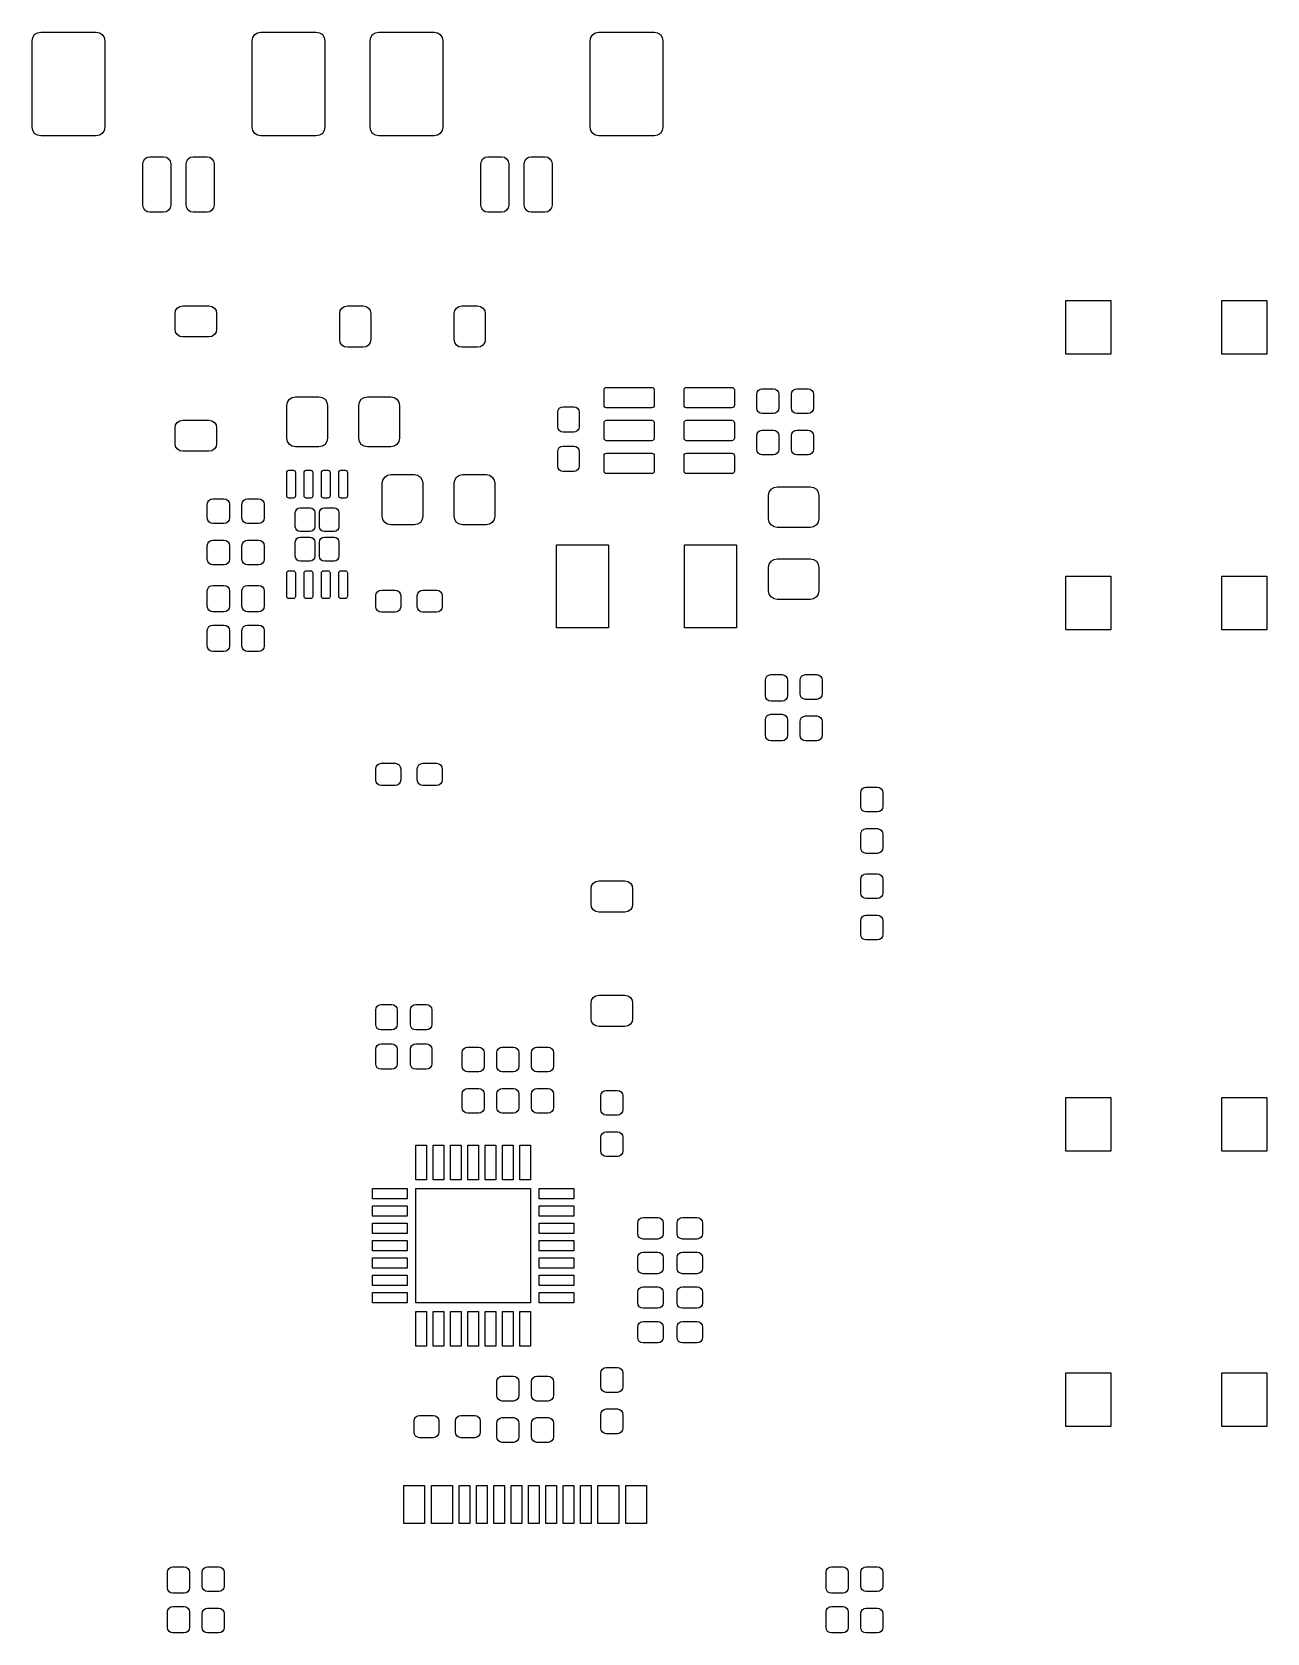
# Model space of a CAD drawing. Extents: x 123.8 to 159.4, y -119.7 to -73.5.
import ezdxf

# ---------------------------------------------------------------- set-up
doc = ezdxf.new("R2010")
doc.units = 0
doc.layers.add('BLACK', color=7, linetype='CONTINUOUS')

msp = doc.modelspace()

# ---------------------------------------------------------------- linework, layer by layer
at = {"layer": 'BLACK', "linetype": 'CONTINUOUS'}
for p, q in [((123.775, -73.750001), (123.79403, -73.65433)), ((123.775001, -76.249998), (123.775, -73.750001)), ((123.79403, -73.65433), (123.848224, -73.573224)), ((123.848224, -73.573224), (123.92933, -73.51903)), ((123.92933, -73.51903), (124.025002, -73.500001)), ((124.025002, -73.500001), (125.624999, -73.5)), ((125.624999, -73.5), (125.72067, -73.51903)), ((125.72067, -73.51903), (125.801776, -73.573224)), ((125.801776, -73.573224), (125.85597, -73.65433)), ((125.85597, -73.65433), (125.874999, -73.750002)), ((125.874999, -73.750002), (125.875, -76.249999)), ((130.125, -73.750001), (130.14403, -73.65433)), ((130.125001, -76.249998), (130.125, -73.750001)), ((130.14403, -73.65433), (130.198224, -73.573224)), ((130.198224, -73.573224), (130.27933, -73.51903)), ((130.27933, -73.51903), (130.375002, -73.500001)), ((130.375002, -73.500001), (131.974999, -73.5)), ((131.974999, -73.5), (132.07067, -73.51903)), ((132.07067, -73.51903), (132.151776, -73.573224)), ((132.151776, -73.573224), (132.20597, -73.65433)), ((132.20597, -73.65433), (132.224999, -73.750002)), ((132.224999, -73.750002), (132.225, -76.249999)), ((133.525, -73.750001), (133.54403, -73.65433)), ((133.525001, -76.249998), (133.525, -73.750001)), ((133.54403, -73.65433), (133.598224, -73.573224)), ((133.598224, -73.573224), (133.67933, -73.51903)), ((133.67933, -73.51903), (133.775002, -73.500001)), ((133.775002, -73.500001), (135.374999, -73.5)), ((135.374999, -73.5), (135.47067, -73.51903)), ((135.47067, -73.51903), (135.551776, -73.573224)), ((135.551776, -73.573224), (135.60597, -73.65433)), ((135.60597, -73.65433), (135.624999, -73.750002)), ((135.624999, -73.750002), (135.625, -76.249999)), ((139.875, -73.750001), (139.89403, -73.65433)), ((139.875001, -76.249998), (139.875, -73.750001)), ((139.89403, -73.65433), (139.948224, -73.573224)), ((139.948224, -73.573224), (140.02933, -73.51903)), ((140.02933, -73.51903), (140.125002, -73.500001)), ((140.125002, -73.500001), (141.724999, -73.5)), ((141.724999, -73.5), (141.82067, -73.51903)), ((141.82067, -73.51903), (141.901776, -73.573224)), ((141.901776, -73.573224), (141.95597, -73.65433)), ((141.95597, -73.65433), (141.974999, -73.750002)), ((141.974999, -73.750002), (141.975, -76.249999)), ((123.79403, -76.34567), (123.775001, -76.249998)), ((123.848224, -76.426776), (123.79403, -76.34567)), ((123.92933, -76.48097), (123.848224, -76.426776)), ((124.025001, -76.5), (123.92933, -76.48097)), ((125.624998, -76.499999), (124.025001, -76.5)), ((125.72067, -76.48097), (125.624998, -76.499999)), ((125.801776, -76.426776), (125.72067, -76.48097)), ((125.85597, -76.34567), (125.801776, -76.426776)), ((125.875, -76.249999), (125.85597, -76.34567)), ((130.14403, -76.34567), (130.125001, -76.249998)), ((130.198224, -76.426776), (130.14403, -76.34567)), ((130.27933, -76.48097), (130.198224, -76.426776)), ((130.375001, -76.5), (130.27933, -76.48097)), ((131.974998, -76.499999), (130.375001, -76.5)), ((132.07067, -76.48097), (131.974998, -76.499999)), ((132.151776, -76.426776), (132.07067, -76.48097)), ((132.20597, -76.34567), (132.151776, -76.426776)), ((132.225, -76.249999), (132.20597, -76.34567)), ((133.54403, -76.34567), (133.525001, -76.249998)), ((133.598224, -76.426776), (133.54403, -76.34567)), ((133.67933, -76.48097), (133.598224, -76.426776)), ((133.775001, -76.5), (133.67933, -76.48097)), ((135.374998, -76.499999), (133.775001, -76.5)), ((135.47067, -76.48097), (135.374998, -76.499999)), ((135.551776, -76.426776), (135.47067, -76.48097)), ((135.60597, -76.34567), (135.551776, -76.426776)), ((135.625, -76.249999), (135.60597, -76.34567)), ((139.89403, -76.34567), (139.875001, -76.249998)), ((139.948224, -76.426776), (139.89403, -76.34567)), ((140.02933, -76.48097), (139.948224, -76.426776)), ((140.125001, -76.5), (140.02933, -76.48097)), ((141.724998, -76.499999), (140.125001, -76.5)), ((141.82067, -76.48097), (141.724998, -76.499999)), ((141.901776, -76.426776), (141.82067, -76.48097)), ((141.95597, -76.34567), (141.901776, -76.426776)), ((141.975, -76.249999), (141.95597, -76.34567)), ((126.990224, -77.223463), (127.033579, -77.158579)), ((127.033579, -77.158579), (127.098463, -77.115224)), ((127.098463, -77.115224), (127.175, -77.1)), ((127.175, -77.1), (127.575, -77.1)), ((127.575, -77.1), (127.651537, -77.115224)), ((127.651537, -77.115224), (127.716421, -77.158579)), ((127.716421, -77.158579), (127.759776, -77.223463)), ((128.240224, -77.223463), (128.283579, -77.158579)), ((128.283579, -77.158579), (128.348463, -77.115224)), ((128.348463, -77.115224), (128.425, -77.1)), ((128.425, -77.1), (128.825, -77.1)), ((128.825, -77.1), (128.901537, -77.115224)), ((128.901537, -77.115224), (128.966421, -77.158579)), ((128.966421, -77.158579), (129.009776, -77.223463)), ((136.740224, -77.223463), (136.783579, -77.158579)), ((136.783579, -77.158579), (136.848463, -77.115224)), ((136.848463, -77.115224), (136.925, -77.1)), ((136.925, -77.1), (137.325, -77.1)), ((137.325, -77.1), (137.401537, -77.115224)), ((137.401537, -77.115224), (137.466421, -77.158579)), ((137.466421, -77.158579), (137.509776, -77.223463)), ((137.990224, -77.223463), (138.033579, -77.158579)), ((138.033579, -77.158579), (138.098463, -77.115224)), ((138.098463, -77.115224), (138.175, -77.1)), ((138.175, -77.1), (138.575, -77.1)), ((138.575, -77.1), (138.651537, -77.115224)), ((138.651537, -77.115224), (138.716421, -77.158579)), ((138.716421, -77.158579), (138.759776, -77.223463)), ((126.975, -77.3), (126.990224, -77.223463)), ((126.975, -78.5), (126.975, -77.3)), ((127.759776, -77.223463), (127.775, -77.3)), ((127.775, -77.3), (127.775, -78.5)), ((128.225, -77.3), (128.240224, -77.223463)), ((128.225, -78.5), (128.225, -77.3)), ((129.009776, -77.223463), (129.025, -77.3)), ((129.025, -77.3), (129.025, -78.5)), ((136.725, -77.3), (136.740224, -77.223463)), ((136.725, -78.5), (136.725, -77.3)), ((137.509776, -77.223463), (137.525, -77.3)), ((137.525, -77.3), (137.525, -78.5)), ((137.975, -77.3), (137.990224, -77.223463)), ((137.975, -78.5), (137.975, -77.3)), ((138.759776, -77.223463), (138.775, -77.3)), ((138.775, -77.3), (138.775, -78.5)), ((126.990224, -78.576537), (126.975, -78.5)), ((127.775, -78.5), (127.759776, -78.576537)), ((128.240224, -78.576537), (128.225, -78.5)), ((129.025, -78.5), (129.009776, -78.576537)), ((136.740224, -78.576537), (136.725, -78.5)), ((137.525, -78.5), (137.509776, -78.576537)), ((137.990224, -78.576537), (137.975, -78.5)), ((138.775, -78.5), (138.759776, -78.576537)), ((127.033579, -78.641421), (126.990224, -78.576537)), ((127.098463, -78.684776), (127.033579, -78.641421)), ((127.175, -78.7), (127.098463, -78.684776)), ((127.575, -78.7), (127.175, -78.7)), ((127.651537, -78.684776), (127.575, -78.7)), ((127.716421, -78.641421), (127.651537, -78.684776)), ((127.759776, -78.576537), (127.716421, -78.641421)), ((128.283579, -78.641421), (128.240224, -78.576537)), ((128.348463, -78.684776), (128.283579, -78.641421)), ((128.425, -78.7), (128.348463, -78.684776)), ((128.825, -78.7), (128.425, -78.7)), ((128.901537, -78.684776), (128.825, -78.7)), ((128.966421, -78.641421), (128.901537, -78.684776)), ((129.009776, -78.576537), (128.966421, -78.641421)), ((136.783579, -78.641421), (136.740224, -78.576537)), ((136.848463, -78.684776), (136.783579, -78.641421)), ((136.925, -78.7), (136.848463, -78.684776)), ((137.325, -78.7), (136.925, -78.7)), ((137.401537, -78.684776), (137.325, -78.7)), ((137.466421, -78.641421), (137.401537, -78.684776)), ((137.509776, -78.576537), (137.466421, -78.641421)), ((138.033579, -78.641421), (137.990224, -78.576537)), ((138.098463, -78.684776), (138.033579, -78.641421)), ((138.175, -78.7), (138.098463, -78.684776)), ((138.575, -78.7), (138.175, -78.7)), ((138.651537, -78.684776), (138.575, -78.7)), ((138.716421, -78.641421), (138.651537, -78.684776)), ((138.759776, -78.576537), (138.716421, -78.641421)), ((153.6, -82.8), (153.6, -81.25)), ((153.6, -81.25), (154.9, -81.25)), ((154.9, -81.25), (154.9, -82.8)), ((158.1, -82.8), (158.1, -81.25)), ((158.1, -81.25), (159.4, -81.25)), ((159.4, -81.25), (159.4, -82.8)), ((127.9, -81.625), (127.917127, -81.538896)), ((127.9, -82.075), (127.9, -81.625)), ((127.917127, -81.538896), (127.965901, -81.465901)), ((127.965901, -81.465901), (128.038896, -81.417127)), ((128.038896, -81.417127), (128.125, -81.4)), ((128.125, -81.4), (128.875, -81.4)), ((128.875, -81.4), (128.961104, -81.417127)), ((128.961104, -81.417127), (129.034099, -81.465901)), ((129.034099, -81.465901), (129.082873, -81.538896)), ((129.082873, -81.538896), (129.1, -81.625)), ((129.1, -81.625), (129.1, -82.075)), ((132.65, -81.625), (132.667127, -81.538896)), ((132.65, -82.375), (132.65, -81.625)), ((132.667127, -81.538896), (132.715901, -81.465901)), ((132.715901, -81.465901), (132.788896, -81.417127)), ((132.788896, -81.417127), (132.875, -81.4)), ((132.875, -81.4), (133.325, -81.4)), ((133.325, -81.4), (133.411104, -81.417127)), ((133.411104, -81.417127), (133.484099, -81.465901)), ((133.484099, -81.465901), (133.532873, -81.538896)), ((133.532873, -81.538896), (133.55, -81.625)), ((133.55, -81.625), (133.55, -82.375)), ((135.95, -81.625), (135.967127, -81.538896)), ((135.95, -82.375), (135.95, -81.625)), ((135.967127, -81.538896), (136.015901, -81.465901)), ((136.015901, -81.465901), (136.088896, -81.417127)), ((136.088896, -81.417127), (136.175, -81.4)), ((136.175, -81.4), (136.625, -81.4)), ((136.625, -81.4), (136.711104, -81.417127)), ((136.711104, -81.417127), (136.784099, -81.465901)), ((136.784099, -81.465901), (136.832873, -81.538896)), ((136.832873, -81.538896), (136.85, -81.625)), ((136.85, -81.625), (136.85, -82.375)), ((127.917127, -82.161104), (127.9, -82.075)), ((127.965901, -82.234099), (127.917127, -82.161104)), ((128.038896, -82.282873), (127.965901, -82.234099)), ((129.034099, -82.234099), (128.961104, -82.282873)), ((129.082873, -82.161104), (129.034099, -82.234099)), ((129.1, -82.075), (129.082873, -82.161104)), ((128.125, -82.3), (128.038896, -82.282873)), ((128.875, -82.3), (128.125, -82.3)), ((128.961104, -82.282873), (128.875, -82.3)), ((132.667127, -82.461104), (132.65, -82.375)), ((132.715901, -82.534099), (132.667127, -82.461104)), ((132.788896, -82.582873), (132.715901, -82.534099)), ((132.875, -82.6), (132.788896, -82.582873)), ((133.325, -82.6), (132.875, -82.6)), ((133.411104, -82.582873), (133.325, -82.6)), ((133.484099, -82.534099), (133.411104, -82.582873)), ((133.532873, -82.461104), (133.484099, -82.534099)), ((133.55, -82.375), (133.532873, -82.461104)), ((135.967127, -82.461104), (135.95, -82.375)), ((136.015901, -82.534099), (135.967127, -82.461104)), ((136.088896, -82.582873), (136.015901, -82.534099)), ((136.175, -82.6), (136.088896, -82.582873)), ((136.625, -82.6), (136.175, -82.6)), ((136.711104, -82.582873), (136.625, -82.6)), ((136.784099, -82.534099), (136.711104, -82.582873)), ((136.832873, -82.461104), (136.784099, -82.534099)), ((136.85, -82.375), (136.832873, -82.461104)), ((154.9, -82.8), (153.6, -82.8)), ((159.4, -82.8), (158.1, -82.8)), ((131.198223, -84.098223), (131.279329, -84.04403)), ((131.279329, -84.04403), (131.375, -84.025)), ((131.375, -84.025), (132.05, -84.025)), ((132.05, -84.025), (132.145671, -84.04403)), ((132.145671, -84.04403), (132.226777, -84.098223)), ((133.273223, -84.098223), (133.354329, -84.04403)), ((133.354329, -84.04403), (133.45, -84.025)), ((133.45, -84.025), (134.125, -84.025)), ((134.125, -84.025), (134.220671, -84.04403)), ((134.220671, -84.04403), (134.301777, -84.098223)), ((140.275, -83.82875), (140.280614, -83.800527)), ((140.275, -84.27125), (140.275, -83.82875)), ((140.280614, -83.800527), (140.296601, -83.776601)), ((140.296601, -83.776601), (140.320527, -83.760614)), ((140.320527, -83.760614), (140.34875, -83.755)), ((140.34875, -83.755), (141.65125, -83.755)), ((141.65125, -83.755), (141.679473, -83.760614)), ((141.679473, -83.760614), (141.703399, -83.776601)), ((141.703399, -83.776601), (141.719386, -83.800527)), ((141.719386, -83.800527), (141.725, -83.82875)), ((141.725, -83.82875), (141.725, -84.27125)), ((142.585, -83.82875), (142.590614, -83.800527)), ((142.585, -84.27125), (142.585, -83.82875)), ((142.590614, -83.800527), (142.606601, -83.776601)), ((142.606601, -83.776601), (142.630527, -83.760614)), ((142.630527, -83.760614), (142.65875, -83.755)), ((142.65875, -83.755), (143.96125, -83.755)), ((143.96125, -83.755), (143.989473, -83.760614)), ((143.989473, -83.760614), (144.013399, -83.776601)), ((144.013399, -83.776601), (144.029386, -83.800527)), ((144.029386, -83.800527), (144.035, -83.82875)), ((144.035, -83.82875), (144.035, -84.27125)), ((144.68, -83.955), (144.692179, -83.893771)), ((144.68, -84.35), (144.68, -83.955)), ((144.692179, -83.893771), (144.726863, -83.841863)), ((144.726863, -83.841863), (144.778771, -83.807179)), ((144.778771, -83.807179), (144.84, -83.795)), ((144.84, -83.795), (145.16, -83.795)), ((145.16, -83.795), (145.221229, -83.807179)), ((145.221229, -83.807179), (145.273137, -83.841863)), ((145.273137, -83.841863), (145.307821, -83.893771)), ((145.307821, -83.893771), (145.32, -83.955)), ((145.32, -83.955), (145.32, -84.35)), ((145.68, -83.955), (145.692179, -83.893771)), ((145.68, -84.35), (145.68, -83.955)), ((145.692179, -83.893771), (145.726863, -83.841863)), ((145.726863, -83.841863), (145.778771, -83.807179)), ((145.778771, -83.807179), (145.84, -83.795)), ((145.84, -83.795), (146.16, -83.795)), ((146.16, -83.795), (146.221229, -83.807179)), ((146.221229, -83.807179), (146.273137, -83.841863)), ((146.273137, -83.841863), (146.307821, -83.893771)), ((146.307821, -83.893771), (146.32, -83.955)), ((146.32, -83.955), (146.32, -84.35)), ((131.125, -84.275), (131.14403, -84.179329)), ((131.125, -85.225), (131.125, -84.275)), ((131.14403, -84.179329), (131.198223, -84.098223)), ((132.226777, -84.098223), (132.28097, -84.179329)), ((132.28097, -84.179329), (132.3, -84.275)), ((132.3, -84.275), (132.3, -85.225)), ((133.2, -84.275), (133.21903, -84.179329)), ((133.2, -85.225), (133.2, -84.275)), ((133.21903, -84.179329), (133.273223, -84.098223)), ((134.301777, -84.098223), (134.35597, -84.179329)), ((134.35597, -84.179329), (134.375, -84.275)), ((134.375, -84.275), (134.375, -85.225)), ((138.94, -84.47), (138.951799, -84.410684)), ((138.94, -84.895), (138.94, -84.47)), ((138.951799, -84.410684), (138.985398, -84.360398)), ((138.985398, -84.360398), (139.035684, -84.326799)), ((139.035684, -84.326799), (139.095, -84.315)), ((139.095, -84.315), (139.405, -84.315)), ((139.405, -84.315), (139.464316, -84.326799)), ((139.464316, -84.326799), (139.514602, -84.360398)), ((139.514602, -84.360398), (139.548201, -84.410684)), ((139.548201, -84.410684), (139.56, -84.47)), ((139.56, -84.47), (139.56, -84.895)), ((140.280614, -84.299473), (140.275, -84.27125)), ((140.296601, -84.323399), (140.280614, -84.299473)), ((140.320527, -84.339386), (140.296601, -84.323399)), ((140.34875, -84.345), (140.320527, -84.339386)), ((141.65125, -84.345), (140.34875, -84.345)), ((141.679473, -84.339386), (141.65125, -84.345)), ((141.703399, -84.323399), (141.679473, -84.339386)), ((141.719386, -84.299473), (141.703399, -84.323399)), ((141.725, -84.27125), (141.719386, -84.299473)), ((142.590614, -84.299473), (142.585, -84.27125)), ((142.606601, -84.323399), (142.590614, -84.299473)), ((142.630527, -84.339386), (142.606601, -84.323399)), ((142.65875, -84.345), (142.630527, -84.339386)), ((143.96125, -84.345), (142.65875, -84.345)), ((143.989473, -84.339386), (143.96125, -84.345)), ((144.013399, -84.323399), (143.989473, -84.339386)), ((144.029386, -84.299473), (144.013399, -84.323399)), ((144.035, -84.27125), (144.029386, -84.299473)), ((144.692179, -84.411229), (144.68, -84.35)), ((144.726863, -84.463137), (144.692179, -84.411229)), ((144.778771, -84.497821), (144.726863, -84.463137)), ((144.84, -84.51), (144.778771, -84.497821)), ((145.16, -84.51), (144.84, -84.51)), ((145.221229, -84.497821), (145.16, -84.51)), ((145.273137, -84.463137), (145.221229, -84.497821)), ((145.307821, -84.411229), (145.273137, -84.463137)), ((145.32, -84.35), (145.307821, -84.411229)), ((145.692179, -84.411229), (145.68, -84.35)), ((145.726863, -84.463137), (145.692179, -84.411229)), ((145.778771, -84.497821), (145.726863, -84.463137)), ((145.84, -84.51), (145.778771, -84.497821)), ((146.16, -84.51), (145.84, -84.51)), ((146.221229, -84.497821), (146.16, -84.51)), ((146.273137, -84.463137), (146.221229, -84.497821)), ((146.307821, -84.411229), (146.273137, -84.463137)), ((146.32, -84.35), (146.307821, -84.411229)), ((127.9, -84.925), (127.917127, -84.838896)), ((127.9, -85.375), (127.9, -84.925)), ((127.917127, -84.838896), (127.965901, -84.765901)), ((127.965901, -84.765901), (128.038896, -84.717127)), ((128.038896, -84.717127), (128.125, -84.7)), ((128.125, -84.7), (128.875, -84.7)), ((128.875, -84.7), (128.961104, -84.717127)), ((128.961104, -84.717127), (129.034099, -84.765901)), ((129.034099, -84.765901), (129.082873, -84.838896)), ((129.082873, -84.838896), (129.1, -84.925)), ((129.1, -84.925), (129.1, -85.375)), ((138.951799, -84.954316), (138.94, -84.895)), ((138.985398, -85.004602), (138.951799, -84.954316)), ((139.035684, -85.038201), (138.985398, -85.004602)), ((139.514602, -85.004602), (139.464316, -85.038201)), ((139.548201, -84.954316), (139.514602, -85.004602)), ((139.56, -84.895), (139.548201, -84.954316)), ((140.275, -84.77875), (140.280614, -84.750527)), ((140.275, -85.22125), (140.275, -84.77875)), ((140.280614, -84.750527), (140.296601, -84.726601)), ((140.296601, -84.726601), (140.320527, -84.710614)), ((140.320527, -84.710614), (140.34875, -84.705)), ((140.34875, -84.705), (141.65125, -84.705)), ((141.65125, -84.705), (141.679473, -84.710614)), ((141.679473, -84.710614), (141.703399, -84.726601)), ((141.703399, -84.726601), (141.719386, -84.750527)), ((141.719386, -84.750527), (141.725, -84.77875)), ((141.725, -84.77875), (141.725, -85.22125)), ((142.585, -84.77875), (142.590614, -84.750527)), ((142.585, -85.22125), (142.585, -84.77875)), ((142.590614, -84.750527), (142.606601, -84.726601)), ((142.606601, -84.726601), (142.630527, -84.710614)), ((142.630527, -84.710614), (142.65875, -84.705)), ((142.65875, -84.705), (143.96125, -84.705)), ((143.96125, -84.705), (143.989473, -84.710614)), ((143.989473, -84.710614), (144.013399, -84.726601)), ((144.013399, -84.726601), (144.029386, -84.750527)), ((144.029386, -84.750527), (144.035, -84.77875)), ((144.035, -84.77875), (144.035, -85.22125)), ((144.726863, -85.036863), (144.778771, -85.002179)), ((144.778771, -85.002179), (144.84, -84.99)), ((144.84, -84.99), (145.16, -84.99)), ((145.16, -84.99), (145.221229, -85.002179)), ((145.221229, -85.002179), (145.273137, -85.036863)), ((145.726863, -85.036863), (145.778771, -85.002179)), ((145.778771, -85.002179), (145.84, -84.99)), ((145.84, -84.99), (146.16, -84.99)), ((146.16, -84.99), (146.221229, -85.002179)), ((146.221229, -85.002179), (146.273137, -85.036863)), ((127.917127, -85.461104), (127.9, -85.375)), ((127.965901, -85.534099), (127.917127, -85.461104)), ((129.082873, -85.461104), (129.034099, -85.534099)), ((129.1, -85.375), (129.082873, -85.461104)), ((131.14403, -85.320671), (131.125, -85.225)), ((131.198223, -85.401777), (131.14403, -85.320671)), ((131.279329, -85.45597), (131.198223, -85.401777)), ((131.375, -85.475), (131.279329, -85.45597)), ((132.05, -85.475), (131.375, -85.475)), ((132.145671, -85.45597), (132.05, -85.475)), ((132.226777, -85.401777), (132.145671, -85.45597)), ((132.28097, -85.320671), (132.226777, -85.401777)), ((132.3, -85.225), (132.28097, -85.320671)), ((133.21903, -85.320671), (133.2, -85.225)), ((133.273223, -85.401777), (133.21903, -85.320671)), ((133.354329, -85.45597), (133.273223, -85.401777)), ((133.45, -85.475), (133.354329, -85.45597)), ((134.125, -85.475), (133.45, -85.475)), ((134.220671, -85.45597), (134.125, -85.475)), ((134.301777, -85.401777), (134.220671, -85.45597)), ((134.35597, -85.320671), (134.301777, -85.401777)), ((134.375, -85.225), (134.35597, -85.320671)), ((138.985398, -85.495398), (139.035684, -85.461799)), ((139.095, -85.05), (139.035684, -85.038201)), ((139.035684, -85.461799), (139.095, -85.45)), ((139.405, -85.05), (139.095, -85.05)), ((139.095, -85.45), (139.405, -85.45)), ((139.464316, -85.038201), (139.405, -85.05)), ((139.405, -85.45), (139.464316, -85.461799)), ((139.464316, -85.461799), (139.514602, -85.495398)), ((140.280614, -85.249473), (140.275, -85.22125)), ((140.296601, -85.273399), (140.280614, -85.249473)), ((140.320527, -85.289386), (140.296601, -85.273399)), ((140.34875, -85.295), (140.320527, -85.289386)), ((141.65125, -85.295), (140.34875, -85.295)), ((141.679473, -85.289386), (141.65125, -85.295)), ((141.703399, -85.273399), (141.679473, -85.289386)), ((141.719386, -85.249473), (141.703399, -85.273399)), ((141.725, -85.22125), (141.719386, -85.249473)), ((142.590614, -85.249473), (142.585, -85.22125)), ((142.606601, -85.273399), (142.590614, -85.249473)), ((142.630527, -85.289386), (142.606601, -85.273399)), ((142.65875, -85.295), (142.630527, -85.289386)), ((143.96125, -85.295), (142.65875, -85.295)), ((143.989473, -85.289386), (143.96125, -85.295)), ((144.013399, -85.273399), (143.989473, -85.289386)), ((144.029386, -85.249473), (144.013399, -85.273399)), ((144.035, -85.22125), (144.029386, -85.249473)), ((144.68, -85.15), (144.692179, -85.088771)), ((144.68, -85.545), (144.68, -85.15)), ((144.692179, -85.088771), (144.726863, -85.036863)), ((145.273137, -85.036863), (145.307821, -85.088771)), ((145.307821, -85.088771), (145.32, -85.15)), ((145.32, -85.15), (145.32, -85.545)), ((145.68, -85.15), (145.692179, -85.088771)), ((145.68, -85.545), (145.68, -85.15)), ((145.692179, -85.088771), (145.726863, -85.036863)), ((146.273137, -85.036863), (146.307821, -85.088771)), ((146.307821, -85.088771), (146.32, -85.15)), ((146.32, -85.15), (146.32, -85.545)), ((128.038896, -85.582873), (127.965901, -85.534099)), ((128.125, -85.6), (128.038896, -85.582873)), ((128.875, -85.6), (128.125, -85.6)), ((128.961104, -85.582873), (128.875, -85.6)), ((129.034099, -85.534099), (128.961104, -85.582873)), ((138.94, -85.605), (138.951799, -85.545684)), ((138.94, -86.03), (138.94, -85.605)), ((138.951799, -85.545684), (138.985398, -85.495398)), ((139.514602, -85.495398), (139.548201, -85.545684)), ((139.548201, -85.545684), (139.56, -85.605)), ((139.56, -85.605), (139.56, -86.03)), ((140.275, -85.72875), (140.280614, -85.700527)), ((140.275, -86.17125), (140.275, -85.72875)), ((140.280614, -85.700527), (140.296601, -85.676601)), ((140.296601, -85.676601), (140.320527, -85.660614)), ((140.320527, -85.660614), (140.34875, -85.655)), ((140.34875, -85.655), (141.65125, -85.655)), ((141.65125, -85.655), (141.679473, -85.660614)), ((141.679473, -85.660614), (141.703399, -85.676601)), ((141.703399, -85.676601), (141.719386, -85.700527)), ((141.719386, -85.700527), (141.725, -85.72875)), ((141.725, -85.72875), (141.725, -86.17125)), ((142.585, -85.72875), (142.590614, -85.700527)), ((142.585, -86.17125), (142.585, -85.72875)), ((142.590614, -85.700527), (142.606601, -85.676601)), ((142.606601, -85.676601), (142.630527, -85.660614)), ((142.630527, -85.660614), (142.65875, -85.655)), ((142.65875, -85.655), (143.96125, -85.655)), ((143.96125, -85.655), (143.989473, -85.660614)), ((143.989473, -85.660614), (144.013399, -85.676601)), ((144.013399, -85.676601), (144.029386, -85.700527)), ((144.029386, -85.700527), (144.035, -85.72875)), ((144.035, -85.72875), (144.035, -86.17125)), ((144.692179, -85.606229), (144.68, -85.545)), ((144.726863, -85.658137), (144.692179, -85.606229)), ((144.778771, -85.692821), (144.726863, -85.658137)), ((144.84, -85.705), (144.778771, -85.692821)), ((145.16, -85.705), (144.84, -85.705)), ((145.221229, -85.692821), (145.16, -85.705)), ((145.273137, -85.658137), (145.221229, -85.692821)), ((145.307821, -85.606229), (145.273137, -85.658137)), ((145.32, -85.545), (145.307821, -85.606229)), ((145.692179, -85.606229), (145.68, -85.545)), ((145.726863, -85.658137), (145.692179, -85.606229)), ((145.778771, -85.692821), (145.726863, -85.658137)), ((145.84, -85.705), (145.778771, -85.692821)), ((146.16, -85.705), (145.84, -85.705)), ((146.221229, -85.692821), (146.16, -85.705)), ((146.273137, -85.658137), (146.221229, -85.692821)), ((146.307821, -85.606229), (146.273137, -85.658137)), ((146.32, -85.545), (146.307821, -85.606229)), ((131.125, -86.2125), (131.129758, -86.188582)), ((131.125, -86.8875), (131.125, -86.2125)), ((131.129758, -86.188582), (131.143306, -86.168306)), ((131.143306, -86.168306), (131.163582, -86.154758)), ((131.163582, -86.154758), (131.1875, -86.15)), ((131.1875, -86.15), (131.3125, -86.15)), ((131.3125, -86.15), (131.336418, -86.154758)), ((131.336418, -86.154758), (131.356694, -86.168306)), ((131.356694, -86.168306), (131.370242, -86.188582)), ((131.370242, -86.188582), (131.375, -86.2125)), ((131.375, -86.2125), (131.375, -86.8875)), ((131.625, -86.2125), (131.629758, -86.188582)), ((131.625, -86.8875), (131.625, -86.2125)), ((131.629758, -86.188582), (131.643306, -86.168306)), ((131.643306, -86.168306), (131.663582, -86.154758)), ((131.663582, -86.154758), (131.6875, -86.15)), ((131.6875, -86.15), (131.8125, -86.15)), ((131.8125, -86.15), (131.836418, -86.154758)), ((131.836418, -86.154758), (131.856694, -86.168306)), ((131.856694, -86.168306), (131.870242, -86.188582)), ((131.870242, -86.188582), (131.875, -86.2125)), ((131.875, -86.2125), (131.875, -86.8875)), ((132.125, -86.2125), (132.129758, -86.188582)), ((132.125, -86.8875), (132.125, -86.2125)), ((132.129758, -86.188582), (132.143306, -86.168306)), ((132.143306, -86.168306), (132.163582, -86.154758)), ((132.163582, -86.154758), (132.1875, -86.15)), ((132.1875, -86.15), (132.3125, -86.15)), ((132.3125, -86.15), (132.336418, -86.154758)), ((132.336418, -86.154758), (132.356694, -86.168306)), ((132.356694, -86.168306), (132.370242, -86.188582)), ((132.370242, -86.188582), (132.375, -86.2125)), ((132.375, -86.2125), (132.375, -86.8875)), ((132.625, -86.2125), (132.629758, -86.188582)), ((132.625, -86.8875), (132.625, -86.2125)), ((132.629758, -86.188582), (132.643306, -86.168306)), ((132.643306, -86.168306), (132.663582, -86.154758)), ((132.663582, -86.154758), (132.6875, -86.15)), ((132.6875, -86.15), (132.8125, -86.15)), ((132.8125, -86.15), (132.836418, -86.154758)), ((132.836418, -86.154758), (132.856694, -86.168306)), ((132.856694, -86.168306), (132.870242, -86.188582)), ((132.870242, -86.188582), (132.875, -86.2125)), ((132.875, -86.2125), (132.875, -86.8875)), ((133.89403, -86.429329), (133.948223, -86.348223)), ((133.948223, -86.348223), (134.029329, -86.29403)), ((134.029329, -86.29403), (134.125, -86.275)), ((134.125, -86.275), (134.8, -86.275)), ((134.8, -86.275), (134.895671, -86.29403)), ((134.895671, -86.29403), (134.976777, -86.348223)), ((134.976777, -86.348223), (135.03097, -86.429329)), ((135.96903, -86.429329), (136.023223, -86.348223)), ((136.023223, -86.348223), (136.104329, -86.29403)), ((136.104329, -86.29403), (136.2, -86.275)), ((136.2, -86.275), (136.875, -86.275)), ((136.875, -86.275), (136.970671, -86.29403)), ((136.970671, -86.29403), (137.051777, -86.348223)), ((137.051777, -86.348223), (137.10597, -86.429329)), ((138.951799, -86.089316), (138.94, -86.03)), ((138.985398, -86.139602), (138.951799, -86.089316)), ((139.035684, -86.173201), (138.985398, -86.139602)), ((139.095, -86.185), (139.035684, -86.173201)), ((139.405, -86.185), (139.095, -86.185)), ((139.464316, -86.173201), (139.405, -86.185)), ((139.514602, -86.139602), (139.464316, -86.173201)), ((139.548201, -86.089316), (139.514602, -86.139602)), ((139.56, -86.03), (139.548201, -86.089316)), ((140.280614, -86.199473), (140.275, -86.17125)), ((140.296601, -86.223399), (140.280614, -86.199473)), ((140.320527, -86.239386), (140.296601, -86.223399)), ((140.34875, -86.245), (140.320527, -86.239386)), ((141.65125, -86.245), (140.34875, -86.245)), ((141.679473, -86.239386), (141.65125, -86.245)), ((141.703399, -86.223399), (141.679473, -86.239386)), ((141.719386, -86.199473), (141.703399, -86.223399)), ((141.725, -86.17125), (141.719386, -86.199473)), ((142.590614, -86.199473), (142.585, -86.17125)), ((142.606601, -86.223399), (142.590614, -86.199473)), ((142.630527, -86.239386), (142.606601, -86.223399)), ((142.65875, -86.245), (142.630527, -86.239386)), ((143.96125, -86.245), (142.65875, -86.245)), ((143.989473, -86.239386), (143.96125, -86.245)), ((144.013399, -86.223399), (143.989473, -86.239386)), ((144.029386, -86.199473), (144.013399, -86.223399)), ((144.035, -86.17125), (144.029386, -86.199473)), ((133.875, -86.525), (133.89403, -86.429329)), ((133.875, -87.475), (133.875, -86.525)), ((135.03097, -86.429329), (135.05, -86.525)), ((135.05, -86.525), (135.05, -87.475)), ((135.95, -86.525), (135.96903, -86.429329)), ((135.95, -87.475), (135.95, -86.525)), ((137.10597, -86.429329), (137.125, -86.525)), ((137.125, -86.525), (137.125, -87.475)), ((145.025, -86.875), (145.04403, -86.779329)), ((145.04403, -86.779329), (145.098223, -86.698223)), ((145.098223, -86.698223), (145.179329, -86.64403)), ((145.179329, -86.64403), (145.275, -86.625)), ((145.275, -86.625), (146.225, -86.625)), ((146.225, -86.625), (146.320671, -86.64403)), ((146.320671, -86.64403), (146.401777, -86.698223)), ((146.401777, -86.698223), (146.45597, -86.779329)), ((146.45597, -86.779329), (146.475, -86.875)), ((128.83, -87.13), (128.842179, -87.068771)), ((128.83, -87.525), (128.83, -87.13)), ((128.842179, -87.068771), (128.876863, -87.016863)), ((128.876863, -87.016863), (128.928771, -86.982179)), ((128.928771, -86.982179), (128.99, -86.97)), ((128.99, -86.97), (129.31, -86.97)), ((129.31, -86.97), (129.371229, -86.982179)), ((129.371229, -86.982179), (129.423137, -87.016863)), ((129.423137, -87.016863), (129.457821, -87.068771)), ((129.457821, -87.068771), (129.47, -87.13)), ((129.47, -87.13), (129.47, -87.525)), ((129.83, -87.13), (129.842179, -87.068771)), ((129.83, -87.525), (129.83, -87.13)), ((129.842179, -87.068771), (129.876863, -87.016863)), ((129.876863, -87.016863), (129.928771, -86.982179)), ((129.928771, -86.982179), (129.99, -86.97)), ((129.99, -86.97), (130.31, -86.97)), ((130.31, -86.97), (130.371229, -86.982179)), ((130.371229, -86.982179), (130.423137, -87.016863)), ((130.423137, -87.016863), (130.457821, -87.068771)), ((130.457821, -87.068771), (130.47, -87.13)), ((130.47, -87.13), (130.47, -87.525)), ((131.129758, -86.911418), (131.125, -86.8875)), ((131.143306, -86.931694), (131.129758, -86.911418)), ((131.163582, -86.945242), (131.143306, -86.931694)), ((131.1875, -86.95), (131.163582, -86.945242)), ((131.3125, -86.95), (131.1875, -86.95)), ((131.336418, -86.945242), (131.3125, -86.95)), ((131.356694, -86.931694), (131.336418, -86.945242)), ((131.370242, -86.911418), (131.356694, -86.931694)), ((131.37, -87.37), (131.380657, -87.316424)), ((131.375, -86.8875), (131.370242, -86.911418)), ((131.380657, -87.316424), (131.411005, -87.271005)), ((131.411005, -87.271005), (131.456424, -87.240657)), ((131.456424, -87.240657), (131.51, -87.23)), ((131.51, -87.23), (131.79, -87.23)), ((131.629758, -86.911418), (131.625, -86.8875)), ((131.643306, -86.931694), (131.629758, -86.911418)), ((131.663582, -86.945242), (131.643306, -86.931694)), ((131.6875, -86.95), (131.663582, -86.945242)), ((131.8125, -86.95), (131.6875, -86.95)), ((131.79, -87.23), (131.843576, -87.240657)), ((131.836418, -86.945242), (131.8125, -86.95)), ((131.856694, -86.931694), (131.836418, -86.945242)), ((131.843576, -87.240657), (131.888995, -87.271005)), ((131.870242, -86.911418), (131.856694, -86.931694)), ((131.875, -86.8875), (131.870242, -86.911418)), ((131.888995, -87.271005), (131.919343, -87.316424)), ((131.919343, -87.316424), (131.93, -87.37)), ((132.07, -87.37), (132.080657, -87.316424)), ((132.080657, -87.316424), (132.111005, -87.271005)), ((132.111005, -87.271005), (132.156424, -87.240657)), ((132.129758, -86.911418), (132.125, -86.8875)), ((132.143306, -86.931694), (132.129758, -86.911418)), ((132.163582, -86.945242), (132.143306, -86.931694)), ((132.156424, -87.240657), (132.21, -87.23)), ((132.1875, -86.95), (132.163582, -86.945242)), ((132.3125, -86.95), (132.1875, -86.95)), ((132.21, -87.23), (132.49, -87.23)), ((132.336418, -86.945242), (132.3125, -86.95)), ((132.356694, -86.931694), (132.336418, -86.945242)), ((132.370242, -86.911418), (132.356694, -86.931694)), ((132.375, -86.8875), (132.370242, -86.911418)), ((132.49, -87.23), (132.543576, -87.240657)), ((132.543576, -87.240657), (132.588995, -87.271005)), ((132.588995, -87.271005), (132.619343, -87.316424)), ((132.619343, -87.316424), (132.63, -87.37)), ((132.629758, -86.911418), (132.625, -86.8875)), ((132.643306, -86.931694), (132.629758, -86.911418)), ((132.663582, -86.945242), (132.643306, -86.931694)), ((132.6875, -86.95), (132.663582, -86.945242)), ((132.8125, -86.95), (132.6875, -86.95)), ((132.836418, -86.945242), (132.8125, -86.95)), ((132.856694, -86.931694), (132.836418, -86.945242)), ((132.870242, -86.911418), (132.856694, -86.931694)), ((132.875, -86.8875), (132.870242, -86.911418)), ((145.025, -87.55), (145.025, -86.875)), ((146.475, -86.875), (146.475, -87.55)), ((128.842179, -87.586229), (128.83, -87.525)), ((128.876863, -87.638137), (128.842179, -87.586229)), ((128.928771, -87.672821), (128.876863, -87.638137)), ((128.99, -87.685), (128.928771, -87.672821)), ((129.31, -87.685), (128.99, -87.685)), ((129.371229, -87.672821), (129.31, -87.685)), ((129.423137, -87.638137), (129.371229, -87.672821)), ((129.457821, -87.586229), (129.423137, -87.638137)), ((129.47, -87.525), (129.457821, -87.586229)), ((129.842179, -87.586229), (129.83, -87.525)), ((129.876863, -87.638137), (129.842179, -87.586229)), ((129.928771, -87.672821), (129.876863, -87.638137)), ((129.99, -87.685), (129.928771, -87.672821)), ((130.31, -87.685), (129.99, -87.685)), ((130.371229, -87.672821), (130.31, -87.685)), ((130.423137, -87.638137), (130.371229, -87.672821)), ((130.457821, -87.586229), (130.423137, -87.638137)), ((130.47, -87.525), (130.457821, -87.586229)), ((131.37, -87.78), (131.37, -87.37)), ((131.380657, -87.833576), (131.37, -87.78)), ((131.93, -87.78), (131.919343, -87.833576)), ((131.93, -87.37), (131.93, -87.78)), ((132.07, -87.78), (132.07, -87.37)), ((132.080657, -87.833576), (132.07, -87.78)), ((132.63, -87.78), (132.619343, -87.833576)), ((132.63, -87.37), (132.63, -87.78)), ((133.89403, -87.570671), (133.875, -87.475)), ((133.948223, -87.651777), (133.89403, -87.570671)), ((134.029329, -87.70597), (133.948223, -87.651777)), ((134.125, -87.725), (134.029329, -87.70597)), ((134.8, -87.725), (134.125, -87.725)), ((134.895671, -87.70597), (134.8, -87.725)), ((134.976777, -87.651777), (134.895671, -87.70597)), ((135.03097, -87.570671), (134.976777, -87.651777)), ((135.05, -87.475), (135.03097, -87.570671)), ((135.96903, -87.570671), (135.95, -87.475)), ((136.023223, -87.651777), (135.96903, -87.570671)), ((136.104329, -87.70597), (136.023223, -87.651777)), ((136.2, -87.725), (136.104329, -87.70597)), ((136.875, -87.725), (136.2, -87.725)), ((136.970671, -87.70597), (136.875, -87.725)), ((137.051777, -87.651777), (136.970671, -87.70597)), ((137.10597, -87.570671), (137.051777, -87.651777)), ((137.125, -87.475), (137.10597, -87.570671)), ((145.04403, -87.645671), (145.025, -87.55)), ((145.098223, -87.726777), (145.04403, -87.645671)), ((145.179329, -87.78097), (145.098223, -87.726777)), ((145.275, -87.8), (145.179329, -87.78097)), ((146.320671, -87.78097), (146.225, -87.8)), ((146.401777, -87.726777), (146.320671, -87.78097)), ((146.45597, -87.645671), (146.401777, -87.726777)), ((146.475, -87.55), (146.45597, -87.645671)), ((128.842179, -88.263771), (128.876863, -88.211863)), ((128.876863, -88.211863), (128.928771, -88.177179)), ((128.928771, -88.177179), (128.99, -88.165)), ((128.99, -88.165), (129.31, -88.165)), ((129.31, -88.165), (129.371229, -88.177179)), ((129.371229, -88.177179), (129.423137, -88.211863)), ((129.423137, -88.211863), (129.457821, -88.263771)), ((129.842179, -88.263771), (129.876863, -88.211863)), ((129.876863, -88.211863), (129.928771, -88.177179)), ((129.928771, -88.177179), (129.99, -88.165)), ((129.99, -88.165), (130.31, -88.165)), ((130.31, -88.165), (130.371229, -88.177179)), ((130.371229, -88.177179), (130.423137, -88.211863)), ((130.423137, -88.211863), (130.457821, -88.263771)), ((131.37, -88.22), (131.380657, -88.166424)), ((131.37, -88.63), (131.37, -88.22)), ((131.411005, -87.878995), (131.380657, -87.833576)), ((131.380657, -88.166424), (131.411005, -88.121005)), ((131.456424, -87.909343), (131.411005, -87.878995)), ((131.411005, -88.121005), (131.456424, -88.090657)), ((131.51, -87.92), (131.456424, -87.909343)), ((131.456424, -88.090657), (131.51, -88.08)), ((131.79, -87.92), (131.51, -87.92)), ((131.51, -88.08), (131.79, -88.08)), ((131.843576, -87.909343), (131.79, -87.92)), ((131.79, -88.08), (131.843576, -88.090657)), ((131.888995, -87.878995), (131.843576, -87.909343)), ((131.843576, -88.090657), (131.888995, -88.121005)), ((131.919343, -87.833576), (131.888995, -87.878995)), ((131.888995, -88.121005), (131.919343, -88.166424)), ((131.919343, -88.166424), (131.93, -88.22)), ((131.93, -88.22), (131.93, -88.63)), ((132.07, -88.22), (132.080657, -88.166424)), ((132.07, -88.63), (132.07, -88.22)), ((132.111005, -87.878995), (132.080657, -87.833576)), ((132.080657, -88.166424), (132.111005, -88.121005)), ((132.156424, -87.909343), (132.111005, -87.878995)), ((132.111005, -88.121005), (132.156424, -88.090657)), ((132.21, -87.92), (132.156424, -87.909343)), ((132.156424, -88.090657), (132.21, -88.08)), ((132.49, -87.92), (132.21, -87.92)), ((132.21, -88.08), (132.49, -88.08)), ((132.543576, -87.909343), (132.49, -87.92)), ((132.49, -88.08), (132.543576, -88.090657)), ((132.588995, -87.878995), (132.543576, -87.909343)), ((132.543576, -88.090657), (132.588995, -88.121005)), ((132.619343, -87.833576), (132.588995, -87.878995)), ((132.588995, -88.121005), (132.619343, -88.166424)), ((132.619343, -88.166424), (132.63, -88.22)), ((132.63, -88.22), (132.63, -88.63)), ((146.225, -87.8), (145.275, -87.8)), ((128.83, -88.325), (128.842179, -88.263771)), ((128.83, -88.72), (128.83, -88.325)), ((129.457821, -88.263771), (129.47, -88.325)), ((129.47, -88.325), (129.47, -88.72)), ((129.83, -88.325), (129.842179, -88.263771)), ((129.83, -88.72), (129.83, -88.325)), ((130.457821, -88.263771), (130.47, -88.325)), ((130.47, -88.325), (130.47, -88.72)), ((131.380657, -88.683576), (131.37, -88.63)), ((131.411005, -88.728995), (131.380657, -88.683576)), ((131.919343, -88.683576), (131.888995, -88.728995)), ((131.93, -88.63), (131.919343, -88.683576)), ((132.080657, -88.683576), (132.07, -88.63)), ((132.111005, -88.728995), (132.080657, -88.683576)), ((132.619343, -88.683576), (132.588995, -88.728995)), ((132.63, -88.63), (132.619343, -88.683576)), ((138.9, -90.7), (138.9, -88.3)), ((138.9, -88.3), (140.4, -88.3)), ((140.4, -88.3), (140.4, -90.7)), ((142.6, -90.7), (142.6, -88.3)), ((142.6, -88.3), (144.1, -88.3)), ((144.1, -88.3), (144.1, -90.7)), ((145.179329, -88.71903), (145.275, -88.7)), ((145.275, -88.7), (146.225, -88.7)), ((146.225, -88.7), (146.320671, -88.71903)), ((128.842179, -88.781229), (128.83, -88.72)), ((128.876863, -88.833137), (128.842179, -88.781229)), ((128.928771, -88.867821), (128.876863, -88.833137)), ((128.99, -88.88), (128.928771, -88.867821)), ((129.31, -88.88), (128.99, -88.88)), ((129.371229, -88.867821), (129.31, -88.88)), ((129.423137, -88.833137), (129.371229, -88.867821)), ((129.457821, -88.781229), (129.423137, -88.833137)), ((129.47, -88.72), (129.457821, -88.781229)), ((129.842179, -88.781229), (129.83, -88.72)), ((129.876863, -88.833137), (129.842179, -88.781229)), ((129.928771, -88.867821), (129.876863, -88.833137)), ((129.99, -88.88), (129.928771, -88.867821)), ((130.31, -88.88), (129.99, -88.88)), ((130.371229, -88.867821), (130.31, -88.88)), ((130.423137, -88.833137), (130.371229, -88.867821)), ((130.457821, -88.781229), (130.423137, -88.833137)), ((130.47, -88.72), (130.457821, -88.781229)), ((131.125, -89.1125), (131.129758, -89.088582)), ((131.125, -89.7875), (131.125, -89.1125)), ((131.129758, -89.088582), (131.143306, -89.068306)), ((131.143306, -89.068306), (131.163582, -89.054758)), ((131.163582, -89.054758), (131.1875, -89.05)), ((131.1875, -89.05), (131.3125, -89.05)), ((131.3125, -89.05), (131.336418, -89.054758)), ((131.336418, -89.054758), (131.356694, -89.068306)), ((131.356694, -89.068306), (131.370242, -89.088582)), ((131.370242, -89.088582), (131.375, -89.1125)), ((131.375, -89.1125), (131.375, -89.7875)), ((131.456424, -88.759343), (131.411005, -88.728995)), ((131.51, -88.77), (131.456424, -88.759343)), ((131.79, -88.77), (131.51, -88.77)), ((131.625, -89.1125), (131.629758, -89.088582)), ((131.625, -89.7875), (131.625, -89.1125)), ((131.629758, -89.088582), (131.643306, -89.068306)), ((131.643306, -89.068306), (131.663582, -89.054758)), ((131.663582, -89.054758), (131.6875, -89.05)), ((131.6875, -89.05), (131.8125, -89.05)), ((131.843576, -88.759343), (131.79, -88.77)), ((131.8125, -89.05), (131.836418, -89.054758)), ((131.836418, -89.054758), (131.856694, -89.068306)), ((131.888995, -88.728995), (131.843576, -88.759343)), ((131.856694, -89.068306), (131.870242, -89.088582)), ((131.870242, -89.088582), (131.875, -89.1125)), ((131.875, -89.1125), (131.875, -89.7875)), ((132.156424, -88.759343), (132.111005, -88.728995)), ((132.125, -89.1125), (132.129758, -89.088582)), ((132.125, -89.7875), (132.125, -89.1125)), ((132.129758, -89.088582), (132.143306, -89.068306)), ((132.143306, -89.068306), (132.163582, -89.054758)), ((132.21, -88.77), (132.156424, -88.759343)), ((132.163582, -89.054758), (132.1875, -89.05)), ((132.1875, -89.05), (132.3125, -89.05)), ((132.49, -88.77), (132.21, -88.77)), ((132.3125, -89.05), (132.336418, -89.054758)), ((132.336418, -89.054758), (132.356694, -89.068306)), ((132.356694, -89.068306), (132.370242, -89.088582)), ((132.370242, -89.088582), (132.375, -89.1125)), ((132.375, -89.1125), (132.375, -89.7875)), ((132.543576, -88.759343), (132.49, -88.77)), ((132.588995, -88.728995), (132.543576, -88.759343)), ((132.625, -89.1125), (132.629758, -89.088582)), ((132.625, -89.7875), (132.625, -89.1125)), ((132.629758, -89.088582), (132.643306, -89.068306)), ((132.643306, -89.068306), (132.663582, -89.054758)), ((132.663582, -89.054758), (132.6875, -89.05)), ((132.6875, -89.05), (132.8125, -89.05)), ((132.8125, -89.05), (132.836418, -89.054758)), ((132.836418, -89.054758), (132.856694, -89.068306)), ((132.856694, -89.068306), (132.870242, -89.088582)), ((132.870242, -89.088582), (132.875, -89.1125)), ((132.875, -89.1125), (132.875, -89.7875)), ((145.025, -88.95), (145.04403, -88.854329)), ((145.025, -89.625), (145.025, -88.95)), ((145.04403, -88.854329), (145.098223, -88.773223)), ((145.098223, -88.773223), (145.179329, -88.71903)), ((146.320671, -88.71903), (146.401777, -88.773223)), ((146.401777, -88.773223), (146.45597, -88.854329)), ((146.45597, -88.854329), (146.475, -88.95)), ((146.475, -88.95), (146.475, -89.625)), ((128.83, -89.63), (128.842179, -89.568771)), ((128.83, -90.075), (128.83, -89.63)), ((128.842179, -89.568771), (128.876863, -89.516863)), ((128.876863, -89.516863), (128.928771, -89.482179)), ((128.928771, -89.482179), (128.99, -89.47)), ((128.99, -89.47), (129.31, -89.47)), ((129.31, -89.47), (129.371229, -89.482179)), ((129.371229, -89.482179), (129.423137, -89.516863)), ((129.423137, -89.516863), (129.457821, -89.568771)), ((129.457821, -89.568771), (129.47, -89.63)), ((129.47, -89.63), (129.47, -90.075)), ((129.83, -89.63), (129.842179, -89.568771)), ((129.83, -90.075), (129.83, -89.63)), ((129.842179, -89.568771), (129.876863, -89.516863)), ((129.876863, -89.516863), (129.928771, -89.482179)), ((129.928771, -89.482179), (129.99, -89.47)), ((129.99, -89.47), (130.31, -89.47)), ((130.31, -89.47), (130.371229, -89.482179)), ((130.371229, -89.482179), (130.423137, -89.516863)), ((130.423137, -89.516863), (130.457821, -89.568771)), ((130.457821, -89.568771), (130.47, -89.63)), ((130.47, -89.63), (130.47, -90.075)), ((133.741863, -89.651863), (133.793771, -89.617179)), ((133.793771, -89.617179), (133.855, -89.605)), ((133.855, -89.605), (134.25, -89.605)), ((134.25, -89.605), (134.311229, -89.617179)), ((134.311229, -89.617179), (134.363137, -89.651863)), ((134.936863, -89.651863), (134.988771, -89.617179)), ((134.988771, -89.617179), (135.05, -89.605)), ((135.05, -89.605), (135.445, -89.605)), ((135.445, -89.605), (135.506229, -89.617179)), ((135.506229, -89.617179), (135.558137, -89.651863)), ((145.04403, -89.720671), (145.025, -89.625)), ((146.475, -89.625), (146.45597, -89.720671)), ((153.6, -90.75), (153.6, -89.2)), ((153.6, -89.2), (154.9, -89.2)), ((154.9, -89.2), (154.9, -90.75)), ((158.1, -90.75), (158.1, -89.2)), ((158.1, -89.2), (159.4, -89.2)), ((159.4, -89.2), (159.4, -90.75)), ((128.842179, -90.136229), (128.83, -90.075)), ((129.47, -90.075), (129.457821, -90.136229)), ((129.842179, -90.136229), (129.83, -90.075)), ((130.47, -90.075), (130.457821, -90.136229)), ((131.129758, -89.811418), (131.125, -89.7875)), ((131.143306, -89.831694), (131.129758, -89.811418)), ((131.163582, -89.845242), (131.143306, -89.831694)), ((131.1875, -89.85), (131.163582, -89.845242)), ((131.3125, -89.85), (131.1875, -89.85)), ((131.336418, -89.845242), (131.3125, -89.85)), ((131.356694, -89.831694), (131.336418, -89.845242)), ((131.370242, -89.811418), (131.356694, -89.831694)), ((131.375, -89.7875), (131.370242, -89.811418)), ((131.629758, -89.811418), (131.625, -89.7875)), ((131.643306, -89.831694), (131.629758, -89.811418)), ((131.663582, -89.845242), (131.643306, -89.831694)), ((131.6875, -89.85), (131.663582, -89.845242)), ((131.8125, -89.85), (131.6875, -89.85)), ((131.836418, -89.845242), (131.8125, -89.85)), ((131.856694, -89.831694), (131.836418, -89.845242)), ((131.870242, -89.811418), (131.856694, -89.831694)), ((131.875, -89.7875), (131.870242, -89.811418)), ((132.129758, -89.811418), (132.125, -89.7875)), ((132.143306, -89.831694), (132.129758, -89.811418)), ((132.163582, -89.845242), (132.143306, -89.831694)), ((132.1875, -89.85), (132.163582, -89.845242)), ((132.3125, -89.85), (132.1875, -89.85)), ((132.336418, -89.845242), (132.3125, -89.85)), ((132.356694, -89.831694), (132.336418, -89.845242)), ((132.370242, -89.811418), (132.356694, -89.831694)), ((132.375, -89.7875), (132.370242, -89.811418)), ((132.629758, -89.811418), (132.625, -89.7875)), ((132.643306, -89.831694), (132.629758, -89.811418)), ((132.663582, -89.845242), (132.643306, -89.831694)), ((132.6875, -89.85), (132.663582, -89.845242)), ((132.8125, -89.85), (132.6875, -89.85)), ((132.836418, -89.845242), (132.8125, -89.85)), ((132.856694, -89.831694), (132.836418, -89.845242)), ((132.870242, -89.811418), (132.856694, -89.831694)), ((132.875, -89.7875), (132.870242, -89.811418)), ((133.695, -89.765), (133.707179, -89.703771)), ((133.695, -90.085), (133.695, -89.765)), ((133.707179, -90.146229), (133.695, -90.085)), ((133.707179, -89.703771), (133.741863, -89.651863)), ((134.363137, -89.651863), (134.397821, -89.703771)), ((134.397821, -89.703771), (134.41, -89.765)), ((134.41, -90.085), (134.397821, -90.146229)), ((134.41, -89.765), (134.41, -90.085)), ((134.89, -89.765), (134.902179, -89.703771)), ((134.89, -90.085), (134.89, -89.765)), ((134.902179, -90.146229), (134.89, -90.085)), ((134.902179, -89.703771), (134.936863, -89.651863)), ((135.558137, -89.651863), (135.592821, -89.703771)), ((135.592821, -89.703771), (135.605, -89.765)), ((135.605, -90.085), (135.592821, -90.146229)), ((135.605, -89.765), (135.605, -90.085)), ((145.098223, -89.801777), (145.04403, -89.720671)), ((145.179329, -89.85597), (145.098223, -89.801777)), ((145.275, -89.875), (145.179329, -89.85597)), ((146.225, -89.875), (145.275, -89.875)), ((146.320671, -89.85597), (146.225, -89.875)), ((146.401777, -89.801777), (146.320671, -89.85597)), ((146.45597, -89.720671), (146.401777, -89.801777)), ((128.876863, -90.188137), (128.842179, -90.136229)), ((128.928771, -90.222821), (128.876863, -90.188137)), ((128.99, -90.235), (128.928771, -90.222821)), ((129.31, -90.235), (128.99, -90.235)), ((129.371229, -90.222821), (129.31, -90.235)), ((129.423137, -90.188137), (129.371229, -90.222821)), ((129.457821, -90.136229), (129.423137, -90.188137)), ((129.876863, -90.188137), (129.842179, -90.136229)), ((129.928771, -90.222821), (129.876863, -90.188137)), ((129.99, -90.235), (129.928771, -90.222821)), ((130.31, -90.235), (129.99, -90.235)), ((130.371229, -90.222821), (130.31, -90.235)), ((130.423137, -90.188137), (130.371229, -90.222821)), ((130.457821, -90.136229), (130.423137, -90.188137)), ((133.741863, -90.198137), (133.707179, -90.146229)), ((133.793771, -90.232821), (133.741863, -90.198137)), ((133.855, -90.245), (133.793771, -90.232821)), ((134.25, -90.245), (133.855, -90.245)), ((134.311229, -90.232821), (134.25, -90.245)), ((134.363137, -90.198137), (134.311229, -90.232821)), ((134.397821, -90.146229), (134.363137, -90.198137)), ((134.936863, -90.198137), (134.902179, -90.146229)), ((134.988771, -90.232821), (134.936863, -90.198137)), ((135.05, -90.245), (134.988771, -90.232821)), ((135.445, -90.245), (135.05, -90.245)), ((135.506229, -90.232821), (135.445, -90.245)), ((135.558137, -90.198137), (135.506229, -90.232821)), ((135.592821, -90.146229), (135.558137, -90.198137)), ((128.83, -90.775), (128.842179, -90.713771)), ((128.83, -91.22), (128.83, -90.775)), ((128.842179, -90.713771), (128.876863, -90.661863)), ((128.876863, -90.661863), (128.928771, -90.627179)), ((128.928771, -90.627179), (128.99, -90.615)), ((128.99, -90.615), (129.31, -90.615)), ((129.31, -90.615), (129.371229, -90.627179)), ((129.371229, -90.627179), (129.423137, -90.661863)), ((129.423137, -90.661863), (129.457821, -90.713771)), ((129.457821, -90.713771), (129.47, -90.775)), ((129.47, -90.775), (129.47, -91.22)), ((129.83, -90.775), (129.842179, -90.713771)), ((129.83, -91.22), (129.83, -90.775)), ((129.842179, -90.713771), (129.876863, -90.661863)), ((129.876863, -90.661863), (129.928771, -90.627179)), ((129.928771, -90.627179), (129.99, -90.615)), ((129.99, -90.615), (130.31, -90.615)), ((130.31, -90.615), (130.371229, -90.627179)), ((130.371229, -90.627179), (130.423137, -90.661863)), ((130.423137, -90.661863), (130.457821, -90.713771)), ((130.457821, -90.713771), (130.47, -90.775)), ((130.47, -90.775), (130.47, -91.22)), ((140.4, -90.7), (138.9, -90.7)), ((144.1, -90.7), (142.6, -90.7)), ((154.9, -90.75), (153.6, -90.75)), ((159.4, -90.75), (158.1, -90.75)), ((128.842179, -91.281229), (128.83, -91.22)), ((128.876863, -91.333137), (128.842179, -91.281229)), ((128.928771, -91.367821), (128.876863, -91.333137)), ((128.99, -91.38), (128.928771, -91.367821)), ((129.31, -91.38), (128.99, -91.38)), ((129.371229, -91.367821), (129.31, -91.38)), ((129.423137, -91.333137), (129.371229, -91.367821)), ((129.457821, -91.281229), (129.423137, -91.333137)), ((129.47, -91.22), (129.457821, -91.281229)), ((129.842179, -91.281229), (129.83, -91.22)), ((129.876863, -91.333137), (129.842179, -91.281229)), ((129.928771, -91.367821), (129.876863, -91.333137)), ((129.99, -91.38), (129.928771, -91.367821)), ((130.31, -91.38), (129.99, -91.38)), ((130.371229, -91.367821), (130.31, -91.38)), ((130.423137, -91.333137), (130.371229, -91.367821)), ((130.457821, -91.281229), (130.423137, -91.333137)), ((130.47, -91.22), (130.457821, -91.281229)), ((144.93, -92.205), (144.942179, -92.143771)), ((144.93, -92.65), (144.93, -92.205)), ((144.942179, -92.143771), (144.976863, -92.091863)), ((144.976863, -92.091863), (145.028771, -92.057179)), ((145.028771, -92.057179), (145.09, -92.045)), ((145.09, -92.045), (145.41, -92.045)), ((145.41, -92.045), (145.471229, -92.057179)), ((145.471229, -92.057179), (145.523137, -92.091863)), ((145.523137, -92.091863), (145.557821, -92.143771)), ((145.557821, -92.143771), (145.57, -92.205)), ((145.57, -92.205), (145.57, -92.65)), ((145.93, -92.205), (145.942179, -92.143771)), ((145.93, -92.6), (145.93, -92.205)), ((145.942179, -92.143771), (145.976863, -92.091863)), ((145.976863, -92.091863), (146.028771, -92.057179)), ((146.028771, -92.057179), (146.09, -92.045)), ((146.09, -92.045), (146.41, -92.045)), ((146.41, -92.045), (146.471229, -92.057179)), ((146.471229, -92.057179), (146.523137, -92.091863)), ((146.523137, -92.091863), (146.557821, -92.143771)), ((146.557821, -92.143771), (146.57, -92.205)), ((146.57, -92.205), (146.57, -92.6)), ((144.942179, -92.711229), (144.93, -92.65)), ((144.976863, -92.763137), (144.942179, -92.711229)), ((145.028771, -92.797821), (144.976863, -92.763137)), ((145.09, -92.81), (145.028771, -92.797821)), ((145.41, -92.81), (145.09, -92.81)), ((145.471229, -92.797821), (145.41, -92.81)), ((145.523137, -92.763137), (145.471229, -92.797821)), ((145.557821, -92.711229), (145.523137, -92.763137)), ((145.57, -92.65), (145.557821, -92.711229)), ((145.942179, -92.661229), (145.93, -92.6)), ((145.976863, -92.713137), (145.942179, -92.661229)), ((146.028771, -92.747821), (145.976863, -92.713137)), ((146.09, -92.76), (146.028771, -92.747821)), ((146.41, -92.76), (146.09, -92.76)), ((146.471229, -92.747821), (146.41, -92.76)), ((146.523137, -92.713137), (146.471229, -92.747821)), ((146.557821, -92.661229), (146.523137, -92.713137)), ((146.57, -92.6), (146.557821, -92.661229)), ((144.93, -93.35), (144.942179, -93.288771)), ((144.942179, -93.288771), (144.976863, -93.236863)), ((144.976863, -93.236863), (145.028771, -93.202179)), ((145.028771, -93.202179), (145.09, -93.19)), ((145.09, -93.19), (145.41, -93.19)), ((145.41, -93.19), (145.471229, -93.202179)), ((145.471229, -93.202179), (145.523137, -93.236863)), ((145.523137, -93.236863), (145.557821, -93.288771)), ((145.557821, -93.288771), (145.57, -93.35)), ((145.942179, -93.338771), (145.976863, -93.286863)), ((145.976863, -93.286863), (146.028771, -93.252179)), ((146.028771, -93.252179), (146.09, -93.24)), ((146.09, -93.24), (146.41, -93.24)), ((146.41, -93.24), (146.471229, -93.252179)), ((146.471229, -93.252179), (146.523137, -93.286863)), ((146.523137, -93.286863), (146.557821, -93.338771)), ((144.93, -93.795), (144.93, -93.35)), ((144.942179, -93.856229), (144.93, -93.795)), ((145.57, -93.795), (145.557821, -93.856229)), ((145.57, -93.35), (145.57, -93.795)), ((145.93, -93.4), (145.942179, -93.338771)), ((145.93, -93.795), (145.93, -93.4)), ((145.942179, -93.856229), (145.93, -93.795)), ((146.557821, -93.338771), (146.57, -93.4)), ((146.57, -93.795), (146.557821, -93.856229)), ((146.57, -93.4), (146.57, -93.795)), ((144.976863, -93.908137), (144.942179, -93.856229)), ((145.028771, -93.942821), (144.976863, -93.908137)), ((145.09, -93.955), (145.028771, -93.942821)), ((145.41, -93.955), (145.09, -93.955)), ((145.471229, -93.942821), (145.41, -93.955)), ((145.523137, -93.908137), (145.471229, -93.942821)), ((145.557821, -93.856229), (145.523137, -93.908137)), ((145.976863, -93.908137), (145.942179, -93.856229)), ((146.028771, -93.942821), (145.976863, -93.908137)), ((146.09, -93.955), (146.028771, -93.942821)), ((146.41, -93.955), (146.09, -93.955)), ((146.471229, -93.942821), (146.41, -93.955)), ((146.523137, -93.908137), (146.471229, -93.942821)), ((146.557821, -93.856229), (146.523137, -93.908137)), ((133.695, -94.765), (133.707179, -94.703771)), ((133.707179, -94.703771), (133.741863, -94.651863)), ((133.741863, -94.651863), (133.793771, -94.617179)), ((133.793771, -94.617179), (133.855, -94.605)), ((133.855, -94.605), (134.25, -94.605)), ((134.25, -94.605), (134.311229, -94.617179)), ((134.311229, -94.617179), (134.363137, -94.651863)), ((134.363137, -94.651863), (134.397821, -94.703771)), ((134.397821, -94.703771), (134.41, -94.765)), ((134.89, -94.765), (134.902179, -94.703771)), ((134.902179, -94.703771), (134.936863, -94.651863)), ((134.936863, -94.651863), (134.988771, -94.617179)), ((134.988771, -94.617179), (135.05, -94.605)), ((135.05, -94.605), (135.445, -94.605)), ((135.445, -94.605), (135.506229, -94.617179)), ((135.506229, -94.617179), (135.558137, -94.651863)), ((135.558137, -94.651863), (135.592821, -94.703771)), ((135.592821, -94.703771), (135.605, -94.765)), ((133.695, -95.085), (133.695, -94.765)), ((133.707179, -95.146229), (133.695, -95.085)), ((133.741863, -95.198137), (133.707179, -95.146229)), ((134.397821, -95.146229), (134.363137, -95.198137)), ((134.41, -95.085), (134.397821, -95.146229)), ((134.41, -94.765), (134.41, -95.085)), ((134.89, -95.085), (134.89, -94.765)), ((134.902179, -95.146229), (134.89, -95.085)), ((134.936863, -95.198137), (134.902179, -95.146229)), ((135.592821, -95.146229), (135.558137, -95.198137)), ((135.605, -95.085), (135.592821, -95.146229)), ((135.605, -94.765), (135.605, -95.085)), ((133.793771, -95.232821), (133.741863, -95.198137)), ((133.855, -95.245), (133.793771, -95.232821)), ((134.25, -95.245), (133.855, -95.245)), ((134.311229, -95.232821), (134.25, -95.245)), ((134.363137, -95.198137), (134.311229, -95.232821)), ((134.988771, -95.232821), (134.936863, -95.198137)), ((135.05, -95.245), (134.988771, -95.232821)), ((135.445, -95.245), (135.05, -95.245)), ((135.506229, -95.232821), (135.445, -95.245)), ((135.558137, -95.198137), (135.506229, -95.232821)), ((147.68, -95.455), (147.692179, -95.393771)), ((147.68, -95.85), (147.68, -95.455)), ((147.692179, -95.393771), (147.726863, -95.341863)), ((147.726863, -95.341863), (147.778771, -95.307179)), ((147.778771, -95.307179), (147.84, -95.295)), ((147.84, -95.295), (148.16, -95.295)), ((148.16, -95.295), (148.221229, -95.307179)), ((148.221229, -95.307179), (148.273137, -95.341863)), ((148.273137, -95.341863), (148.307821, -95.393771)), ((148.307821, -95.393771), (148.32, -95.455)), ((148.32, -95.455), (148.32, -95.85)), ((147.692179, -95.911229), (147.68, -95.85)), ((147.726863, -95.963137), (147.692179, -95.911229)), ((147.778771, -95.997821), (147.726863, -95.963137)), ((147.84, -96.01), (147.778771, -95.997821)), ((148.16, -96.01), (147.84, -96.01)), ((148.221229, -95.997821), (148.16, -96.01)), ((148.273137, -95.963137), (148.221229, -95.997821)), ((148.307821, -95.911229), (148.273137, -95.963137)), ((148.32, -95.85), (148.307821, -95.911229)), ((147.692179, -96.588771), (147.726863, -96.536863)), ((147.726863, -96.536863), (147.778771, -96.502179)), ((147.778771, -96.502179), (147.84, -96.49)), ((147.84, -96.49), (148.16, -96.49)), ((148.16, -96.49), (148.221229, -96.502179)), ((148.221229, -96.502179), (148.273137, -96.536863)), ((148.273137, -96.536863), (148.307821, -96.588771)), ((147.68, -96.65), (147.692179, -96.588771)), ((147.68, -97.045), (147.68, -96.65)), ((148.307821, -96.588771), (148.32, -96.65)), ((148.32, -96.65), (148.32, -97.045)), ((147.692179, -97.106229), (147.68, -97.045)), ((147.726863, -97.158137), (147.692179, -97.106229)), ((147.778771, -97.192821), (147.726863, -97.158137)), ((147.84, -97.205), (147.778771, -97.192821)), ((148.16, -97.205), (147.84, -97.205)), ((148.221229, -97.192821), (148.16, -97.205)), ((148.273137, -97.158137), (148.221229, -97.192821)), ((148.307821, -97.106229), (148.273137, -97.158137)), ((148.32, -97.045), (148.307821, -97.106229)), ((147.68, -97.955), (147.692179, -97.893771)), ((147.692179, -97.893771), (147.726863, -97.841863)), ((147.726863, -97.841863), (147.778771, -97.807179)), ((147.778771, -97.807179), (147.84, -97.795)), ((147.84, -97.795), (148.16, -97.795)), ((148.16, -97.795), (148.221229, -97.807179)), ((148.221229, -97.807179), (148.273137, -97.841863)), ((148.273137, -97.841863), (148.307821, -97.893771)), ((148.307821, -97.893771), (148.32, -97.955)), ((139.900707, -98.225707), (139.917834, -98.139603)), ((139.900707, -98.675707), (139.900707, -98.225707)), ((139.917834, -98.139603), (139.966608, -98.066608)), ((139.966608, -98.066608), (140.039603, -98.017834)), ((140.039603, -98.017834), (140.125707, -98.000707)), ((140.125707, -98.000707), (140.875707, -98.000707)), ((140.875707, -98.000707), (140.961811, -98.017834)), ((140.961811, -98.017834), (141.034806, -98.066608)), ((141.034806, -98.066608), (141.08358, -98.139603)), ((141.08358, -98.139603), (141.100707, -98.225707)), ((141.100707, -98.225707), (141.100707, -98.675707)), ((147.68, -98.35), (147.68, -97.955)), ((147.692179, -98.411229), (147.68, -98.35)), ((147.726863, -98.463137), (147.692179, -98.411229)), ((148.307821, -98.411229), (148.273137, -98.463137)), ((148.32, -98.35), (148.307821, -98.411229)), ((148.32, -97.955), (148.32, -98.35)), ((139.917834, -98.761811), (139.900707, -98.675707)), ((139.966608, -98.834806), (139.917834, -98.761811)), ((140.039603, -98.88358), (139.966608, -98.834806)), ((141.034806, -98.834806), (140.961811, -98.88358)), ((141.08358, -98.761811), (141.034806, -98.834806)), ((141.100707, -98.675707), (141.08358, -98.761811)), ((147.778771, -98.497821), (147.726863, -98.463137)), ((147.84, -98.51), (147.778771, -98.497821)), ((148.16, -98.51), (147.84, -98.51)), ((148.221229, -98.497821), (148.16, -98.51)), ((148.273137, -98.463137), (148.221229, -98.497821)), ((140.125707, -98.900707), (140.039603, -98.88358)), ((140.875707, -98.900707), (140.125707, -98.900707)), ((140.961811, -98.88358), (140.875707, -98.900707)), ((147.68, -99.15), (147.692179, -99.088771)), ((147.68, -99.545), (147.68, -99.15)), ((147.692179, -99.088771), (147.726863, -99.036863)), ((147.726863, -99.036863), (147.778771, -99.002179)), ((147.778771, -99.002179), (147.84, -98.99)), ((147.84, -98.99), (148.16, -98.99)), ((148.16, -98.99), (148.221229, -99.002179)), ((148.221229, -99.002179), (148.273137, -99.036863)), ((148.273137, -99.036863), (148.307821, -99.088771)), ((148.307821, -99.088771), (148.32, -99.15)), ((148.32, -99.15), (148.32, -99.545)), ((147.692179, -99.606229), (147.68, -99.545)), ((147.726863, -99.658137), (147.692179, -99.606229)), ((147.778771, -99.692821), (147.726863, -99.658137)), ((147.84, -99.705), (147.778771, -99.692821)), ((148.16, -99.705), (147.84, -99.705)), ((148.221229, -99.692821), (148.16, -99.705)), ((148.273137, -99.658137), (148.221229, -99.692821)), ((148.307821, -99.606229), (148.273137, -99.658137)), ((148.32, -99.545), (148.307821, -99.606229)), ((133.701799, -101.660684), (133.735398, -101.610398)), ((133.735398, -101.610398), (133.785684, -101.576799)), ((133.785684, -101.576799), (133.845, -101.565)), ((133.845, -101.565), (134.155, -101.565)), ((134.155, -101.565), (134.214316, -101.576799)), ((134.214316, -101.576799), (134.264602, -101.610398)), ((134.264602, -101.610398), (134.298201, -101.660684)), ((134.701799, -101.660684), (134.735398, -101.610398)), ((134.735398, -101.610398), (134.785684, -101.576799)), ((134.785684, -101.576799), (134.845, -101.565)), ((134.845, -101.565), (135.155, -101.565)), ((135.155, -101.565), (135.214316, -101.576799)), ((135.214316, -101.576799), (135.264602, -101.610398)), ((135.264602, -101.610398), (135.298201, -101.660684)), ((139.900707, -101.525707), (139.917834, -101.439603)), ((139.900707, -101.975707), (139.900707, -101.525707)), ((139.917834, -101.439603), (139.966608, -101.366608)), ((139.966608, -101.366608), (140.039603, -101.317834)), ((140.039603, -101.317834), (140.125707, -101.300707)), ((140.125707, -101.300707), (140.875707, -101.300707)), ((140.875707, -101.300707), (140.961811, -101.317834)), ((140.961811, -101.317834), (141.034806, -101.366608)), ((141.034806, -101.366608), (141.08358, -101.439603)), ((141.08358, -101.439603), (141.100707, -101.525707)), ((141.100707, -101.525707), (141.100707, -101.975707)), ((133.69, -101.72), (133.701799, -101.660684)), ((133.69, -102.145), (133.69, -101.72)), ((134.298201, -101.660684), (134.31, -101.72)), ((134.31, -101.72), (134.31, -102.145)), ((134.69, -101.72), (134.701799, -101.660684)), ((134.69, -102.145), (134.69, -101.72)), ((135.298201, -101.660684), (135.31, -101.72)), ((135.31, -101.72), (135.31, -102.145)), ((139.917834, -102.061811), (139.900707, -101.975707)), ((139.966608, -102.134806), (139.917834, -102.061811)), ((141.08358, -102.061811), (141.034806, -102.134806)), ((141.100707, -101.975707), (141.08358, -102.061811)), ((133.701799, -102.204316), (133.69, -102.145)), ((133.735398, -102.254602), (133.701799, -102.204316)), ((133.785684, -102.288201), (133.735398, -102.254602)), ((133.845, -102.3), (133.785684, -102.288201)), ((134.155, -102.3), (133.845, -102.3)), ((134.214316, -102.288201), (134.155, -102.3)), ((134.264602, -102.254602), (134.214316, -102.288201)), ((134.298201, -102.204316), (134.264602, -102.254602)), ((134.31, -102.145), (134.298201, -102.204316)), ((134.701799, -102.204316), (134.69, -102.145)), ((134.735398, -102.254602), (134.701799, -102.204316)), ((134.785684, -102.288201), (134.735398, -102.254602)), ((134.845, -102.3), (134.785684, -102.288201)), ((135.155, -102.3), (134.845, -102.3)), ((135.214316, -102.288201), (135.155, -102.3)), ((135.264602, -102.254602), (135.214316, -102.288201)), ((135.298201, -102.204316), (135.264602, -102.254602)), ((135.31, -102.145), (135.298201, -102.204316)), ((140.039603, -102.18358), (139.966608, -102.134806)), ((140.125707, -102.200707), (140.039603, -102.18358)), ((140.875707, -102.200707), (140.125707, -102.200707)), ((140.961811, -102.18358), (140.875707, -102.200707)), ((141.034806, -102.134806), (140.961811, -102.18358)), ((133.69, -102.855), (133.701799, -102.795684)), ((133.69, -103.28), (133.69, -102.855)), ((133.701799, -102.795684), (133.735398, -102.745398)), ((133.735398, -102.745398), (133.785684, -102.711799)), ((133.785684, -102.711799), (133.845, -102.7)), ((133.845, -102.7), (134.155, -102.7)), ((134.155, -102.7), (134.214316, -102.711799)), ((134.214316, -102.711799), (134.264602, -102.745398)), ((134.264602, -102.745398), (134.298201, -102.795684)), ((134.298201, -102.795684), (134.31, -102.855)), ((134.31, -102.855), (134.31, -103.28)), ((134.69, -102.855), (134.701799, -102.795684)), ((134.69, -103.28), (134.69, -102.855)), ((134.701799, -102.795684), (134.735398, -102.745398)), ((134.735398, -102.745398), (134.785684, -102.711799)), ((134.785684, -102.711799), (134.845, -102.7)), ((134.845, -102.7), (135.155, -102.7)), ((135.155, -102.7), (135.214316, -102.711799)), ((135.214316, -102.711799), (135.264602, -102.745398)), ((135.264602, -102.745398), (135.298201, -102.795684)), ((135.298201, -102.795684), (135.31, -102.855)), ((135.31, -102.855), (135.31, -103.28)), ((136.18, -102.955), (136.192179, -102.893771)), ((136.18, -103.35), (136.18, -102.955)), ((136.192179, -102.893771), (136.226863, -102.841863)), ((136.226863, -102.841863), (136.278771, -102.807179)), ((136.278771, -102.807179), (136.34, -102.795)), ((136.34, -102.795), (136.66, -102.795)), ((136.66, -102.795), (136.721229, -102.807179)), ((136.721229, -102.807179), (136.773137, -102.841863)), ((136.773137, -102.841863), (136.807821, -102.893771)), ((136.807821, -102.893771), (136.82, -102.955)), ((136.82, -102.955), (136.82, -103.35)), ((137.18, -102.955), (137.192179, -102.893771)), ((137.18, -103.35), (137.18, -102.955)), ((137.192179, -102.893771), (137.226863, -102.841863)), ((137.226863, -102.841863), (137.278771, -102.807179)), ((137.278771, -102.807179), (137.34, -102.795)), ((137.34, -102.795), (137.66, -102.795)), ((137.66, -102.795), (137.721229, -102.807179)), ((137.721229, -102.807179), (137.773137, -102.841863)), ((137.773137, -102.841863), (137.807821, -102.893771)), ((137.807821, -102.893771), (137.82, -102.955)), ((137.82, -102.955), (137.82, -103.35)), ((138.18, -102.955), (138.192179, -102.893771)), ((138.18, -103.35), (138.18, -102.955)), ((138.192179, -102.893771), (138.226863, -102.841863)), ((138.226863, -102.841863), (138.278771, -102.807179)), ((138.278771, -102.807179), (138.34, -102.795)), ((138.34, -102.795), (138.66, -102.795)), ((138.66, -102.795), (138.721229, -102.807179)), ((138.721229, -102.807179), (138.773137, -102.841863)), ((138.773137, -102.841863), (138.807821, -102.893771)), ((138.807821, -102.893771), (138.82, -102.955)), ((138.82, -102.955), (138.82, -103.35)), ((133.701799, -103.339316), (133.69, -103.28)), ((133.735398, -103.389602), (133.701799, -103.339316)), ((133.785684, -103.423201), (133.735398, -103.389602)), ((133.845, -103.435), (133.785684, -103.423201)), ((134.155, -103.435), (133.845, -103.435)), ((134.214316, -103.423201), (134.155, -103.435)), ((134.264602, -103.389602), (134.214316, -103.423201)), ((134.298201, -103.339316), (134.264602, -103.389602)), ((134.31, -103.28), (134.298201, -103.339316)), ((134.701799, -103.339316), (134.69, -103.28)), ((134.735398, -103.389602), (134.701799, -103.339316)), ((134.785684, -103.423201), (134.735398, -103.389602)), ((134.845, -103.435), (134.785684, -103.423201)), ((135.155, -103.435), (134.845, -103.435)), ((135.214316, -103.423201), (135.155, -103.435)), ((135.264602, -103.389602), (135.214316, -103.423201)), ((135.298201, -103.339316), (135.264602, -103.389602)), ((135.31, -103.28), (135.298201, -103.339316)), ((136.192179, -103.411229), (136.18, -103.35)), ((136.226863, -103.463137), (136.192179, -103.411229)), ((136.278771, -103.497821), (136.226863, -103.463137)), ((136.34, -103.51), (136.278771, -103.497821)), ((136.721229, -103.497821), (136.66, -103.51)), ((136.773137, -103.463137), (136.721229, -103.497821)), ((136.807821, -103.411229), (136.773137, -103.463137)), ((136.82, -103.35), (136.807821, -103.411229)), ((137.192179, -103.411229), (137.18, -103.35)), ((137.226863, -103.463137), (137.192179, -103.411229)), ((137.278771, -103.497821), (137.226863, -103.463137)), ((137.34, -103.51), (137.278771, -103.497821)), ((137.721229, -103.497821), (137.66, -103.51)), ((137.773137, -103.463137), (137.721229, -103.497821)), ((137.807821, -103.411229), (137.773137, -103.463137)), ((137.82, -103.35), (137.807821, -103.411229)), ((138.192179, -103.411229), (138.18, -103.35)), ((138.226863, -103.463137), (138.192179, -103.411229)), ((138.278771, -103.497821), (138.226863, -103.463137)), ((138.34, -103.51), (138.278771, -103.497821)), ((138.721229, -103.497821), (138.66, -103.51)), ((138.773137, -103.463137), (138.721229, -103.497821)), ((138.807821, -103.411229), (138.773137, -103.463137)), ((138.82, -103.35), (138.807821, -103.411229)), ((136.66, -103.51), (136.34, -103.51)), ((137.66, -103.51), (137.34, -103.51)), ((138.66, -103.51), (138.34, -103.51)), ((136.18, -104.15), (136.192179, -104.088771)), ((136.18, -104.545), (136.18, -104.15)), ((136.192179, -104.088771), (136.226863, -104.036863)), ((136.226863, -104.036863), (136.278771, -104.002179)), ((136.278771, -104.002179), (136.34, -103.99)), ((136.34, -103.99), (136.66, -103.99)), ((136.66, -103.99), (136.721229, -104.002179)), ((136.721229, -104.002179), (136.773137, -104.036863)), ((136.773137, -104.036863), (136.807821, -104.088771)), ((136.807821, -104.088771), (136.82, -104.15)), ((136.82, -104.15), (136.82, -104.545)), ((137.18, -104.15), (137.192179, -104.088771)), ((137.18, -104.545), (137.18, -104.15)), ((137.192179, -104.088771), (137.226863, -104.036863)), ((137.226863, -104.036863), (137.278771, -104.002179)), ((137.278771, -104.002179), (137.34, -103.99)), ((137.34, -103.99), (137.66, -103.99)), ((137.66, -103.99), (137.721229, -104.002179)), ((137.721229, -104.002179), (137.773137, -104.036863)), ((137.773137, -104.036863), (137.807821, -104.088771)), ((137.807821, -104.088771), (137.82, -104.15)), ((137.82, -104.15), (137.82, -104.545)), ((138.18, -104.15), (138.192179, -104.088771)), ((138.18, -104.545), (138.18, -104.15)), ((138.192179, -104.088771), (138.226863, -104.036863)), ((138.226863, -104.036863), (138.278771, -104.002179)), ((138.278771, -104.002179), (138.34, -103.99)), ((138.34, -103.99), (138.66, -103.99)), ((138.66, -103.99), (138.721229, -104.002179)), ((138.721229, -104.002179), (138.773137, -104.036863)), ((138.773137, -104.036863), (138.807821, -104.088771)), ((138.807821, -104.088771), (138.82, -104.15)), ((138.82, -104.15), (138.82, -104.545)), ((140.18, -104.204), (140.192179, -104.142771)), ((140.18, -104.599), (140.18, -104.204)), ((140.192179, -104.142771), (140.226863, -104.090863)), ((140.226863, -104.090863), (140.278771, -104.056179)), ((140.278771, -104.056179), (140.34, -104.044)), ((140.34, -104.044), (140.66, -104.044)), ((140.66, -104.044), (140.721229, -104.056179)), ((140.721229, -104.056179), (140.773137, -104.090863)), ((140.773137, -104.090863), (140.807821, -104.142771)), ((140.807821, -104.142771), (140.82, -104.204)), ((140.82, -104.204), (140.82, -104.599)), ((153.6, -105.8), (153.6, -104.25)), ((153.6, -104.25), (154.9, -104.25)), ((154.9, -104.25), (154.9, -105.8)), ((158.1, -105.8), (158.1, -104.25)), ((158.1, -104.25), (159.4, -104.25)), ((159.4, -104.25), (159.4, -105.8)), ((136.192179, -104.606229), (136.18, -104.545)), ((136.226863, -104.658137), (136.192179, -104.606229)), ((136.278771, -104.692821), (136.226863, -104.658137)), ((136.34, -104.705), (136.278771, -104.692821)), ((136.66, -104.705), (136.34, -104.705)), ((136.721229, -104.692821), (136.66, -104.705)), ((136.773137, -104.658137), (136.721229, -104.692821)), ((136.807821, -104.606229), (136.773137, -104.658137)), ((136.82, -104.545), (136.807821, -104.606229)), ((137.192179, -104.606229), (137.18, -104.545)), ((137.226863, -104.658137), (137.192179, -104.606229)), ((137.278771, -104.692821), (137.226863, -104.658137)), ((137.34, -104.705), (137.278771, -104.692821)), ((137.66, -104.705), (137.34, -104.705)), ((137.721229, -104.692821), (137.66, -104.705)), ((137.773137, -104.658137), (137.721229, -104.692821)), ((137.807821, -104.606229), (137.773137, -104.658137)), ((137.82, -104.545), (137.807821, -104.606229)), ((138.192179, -104.606229), (138.18, -104.545)), ((138.226863, -104.658137), (138.192179, -104.606229)), ((138.278771, -104.692821), (138.226863, -104.658137)), ((138.34, -104.705), (138.278771, -104.692821)), ((138.66, -104.705), (138.34, -104.705)), ((138.721229, -104.692821), (138.66, -104.705)), ((138.773137, -104.658137), (138.721229, -104.692821)), ((138.807821, -104.606229), (138.773137, -104.658137)), ((138.82, -104.545), (138.807821, -104.606229)), ((140.192179, -104.660229), (140.18, -104.599)), ((140.226863, -104.712137), (140.192179, -104.660229)), ((140.278771, -104.746821), (140.226863, -104.712137)), ((140.34, -104.759), (140.278771, -104.746821)), ((140.66, -104.759), (140.34, -104.759)), ((140.721229, -104.746821), (140.66, -104.759)), ((140.773137, -104.712137), (140.721229, -104.746821)), ((140.807821, -104.660229), (140.773137, -104.712137)), ((140.82, -104.599), (140.807821, -104.660229)), ((140.18, -105.399), (140.192179, -105.337771)), ((140.192179, -105.337771), (140.226863, -105.285863)), ((140.226863, -105.285863), (140.278771, -105.251179)), ((140.278771, -105.251179), (140.34, -105.239)), ((140.34, -105.239), (140.66, -105.239)), ((140.66, -105.239), (140.721229, -105.251179)), ((140.721229, -105.251179), (140.773137, -105.285863)), ((140.773137, -105.285863), (140.807821, -105.337771)), ((140.807821, -105.337771), (140.82, -105.399)), ((134.85, -106.625), (134.85, -105.625)), ((134.85, -105.625), (135.15, -105.625)), ((135.15, -105.625), (135.15, -106.625)), ((135.35, -106.625), (135.35, -105.625)), ((135.35, -105.625), (135.65, -105.625)), ((135.65, -105.625), (135.65, -106.625)), ((135.85, -106.625), (135.85, -105.625)), ((135.85, -105.625), (136.15, -105.625)), ((136.15, -105.625), (136.15, -106.625)), ((136.35, -106.625), (136.35, -105.625)), ((136.35, -105.625), (136.65, -105.625)), ((136.65, -105.625), (136.65, -106.625)), ((136.85, -106.625), (136.85, -105.625)), ((136.85, -105.625), (137.15, -105.625)), ((137.15, -105.625), (137.15, -106.625)), ((137.35, -106.625), (137.35, -105.625)), ((137.35, -105.625), (137.65, -105.625)), ((137.65, -105.625), (137.65, -106.625)), ((137.85, -106.625), (137.85, -105.625)), ((137.85, -105.625), (138.15, -105.625)), ((138.15, -105.625), (138.15, -106.625)), ((140.18, -105.794), (140.18, -105.399)), ((140.192179, -105.855229), (140.18, -105.794)), ((140.82, -105.794), (140.807821, -105.855229)), ((140.82, -105.399), (140.82, -105.794)), ((154.9, -105.8), (153.6, -105.8)), ((159.4, -105.8), (158.1, -105.8)), ((140.226863, -105.907137), (140.192179, -105.855229)), ((140.278771, -105.941821), (140.226863, -105.907137)), ((140.34, -105.954), (140.278771, -105.941821)), ((140.66, -105.954), (140.34, -105.954)), ((140.721229, -105.941821), (140.66, -105.954)), ((140.773137, -105.907137), (140.721229, -105.941821)), ((140.807821, -105.855229), (140.773137, -105.907137)), ((135.15, -106.625), (134.85, -106.625)), ((135.65, -106.625), (135.35, -106.625)), ((136.15, -106.625), (135.85, -106.625)), ((136.65, -106.625), (136.35, -106.625)), ((137.15, -106.625), (136.85, -106.625)), ((137.65, -106.625), (137.35, -106.625)), ((138.15, -106.625), (137.85, -106.625)), ((133.6, -107.175), (133.6, -106.875)), ((133.6, -106.875), (134.6, -106.875)), ((134.6, -107.175), (133.6, -107.175)), ((134.6, -106.875), (134.6, -107.175)), ((134.85, -110.175), (134.85, -106.875)), ((134.85, -106.875), (138.15, -106.875)), ((138.15, -106.875), (138.15, -110.175)), ((138.4, -107.175), (138.4, -106.875)), ((138.4, -106.875), (139.4, -106.875)), ((139.4, -107.175), (138.4, -107.175)), ((139.4, -106.875), (139.4, -107.175)), ((133.6, -107.675), (133.6, -107.375)), ((133.6, -107.375), (134.6, -107.375)), ((134.6, -107.375), (134.6, -107.675)), ((138.4, -107.675), (138.4, -107.375)), ((138.4, -107.375), (139.4, -107.375)), ((139.4, -107.375), (139.4, -107.675)), ((134.6, -107.675), (133.6, -107.675)), ((133.6, -108.175), (133.6, -107.875)), ((133.6, -107.875), (134.6, -107.875)), ((134.6, -107.875), (134.6, -108.175)), ((139.4, -107.675), (138.4, -107.675)), ((138.4, -108.175), (138.4, -107.875)), ((138.4, -107.875), (139.4, -107.875)), ((139.4, -107.875), (139.4, -108.175)), ((141.2475, -107.87), (141.259299, -107.810684)), ((141.2475, -108.18), (141.2475, -107.87)), ((141.259299, -107.810684), (141.292898, -107.760398)), ((141.292898, -107.760398), (141.343184, -107.726799)), ((141.343184, -107.726799), (141.4025, -107.715)), ((141.4025, -107.715), (141.8275, -107.715)), ((141.8275, -107.715), (141.886816, -107.726799)), ((141.886816, -107.726799), (141.937102, -107.760398)), ((141.937102, -107.760398), (141.970701, -107.810684)), ((141.970701, -107.810684), (141.9825, -107.87)), ((141.9825, -107.87), (141.9825, -108.18)), ((142.3825, -107.87), (142.394299, -107.810684)), ((142.3825, -108.18), (142.3825, -107.87)), ((142.394299, -107.810684), (142.427898, -107.760398)), ((142.427898, -107.760398), (142.478184, -107.726799)), ((142.478184, -107.726799), (142.5375, -107.715)), ((142.5375, -107.715), (142.9625, -107.715)), ((142.9625, -107.715), (143.021816, -107.726799)), ((143.021816, -107.726799), (143.072102, -107.760398)), ((143.072102, -107.760398), (143.105701, -107.810684)), ((143.105701, -107.810684), (143.1175, -107.87)), ((143.1175, -107.87), (143.1175, -108.18)), ((134.6, -108.175), (133.6, -108.175)), ((133.6, -108.675), (133.6, -108.375)), ((133.6, -108.375), (134.6, -108.375)), ((134.6, -108.375), (134.6, -108.675)), ((139.4, -108.175), (138.4, -108.175)), ((138.4, -108.675), (138.4, -108.375)), ((138.4, -108.375), (139.4, -108.375)), ((139.4, -108.375), (139.4, -108.675)), ((141.259299, -108.239316), (141.2475, -108.18)), ((141.292898, -108.289602), (141.259299, -108.239316)), ((141.343184, -108.323201), (141.292898, -108.289602)), ((141.4025, -108.335), (141.343184, -108.323201)), ((141.8275, -108.335), (141.4025, -108.335)), ((141.886816, -108.323201), (141.8275, -108.335)), ((141.937102, -108.289602), (141.886816, -108.323201)), ((141.970701, -108.239316), (141.937102, -108.289602)), ((141.9825, -108.18), (141.970701, -108.239316)), ((142.394299, -108.239316), (142.3825, -108.18)), ((142.427898, -108.289602), (142.394299, -108.239316)), ((142.478184, -108.323201), (142.427898, -108.289602)), ((142.5375, -108.335), (142.478184, -108.323201)), ((142.9625, -108.335), (142.5375, -108.335)), ((143.021816, -108.323201), (142.9625, -108.335)), ((143.072102, -108.289602), (143.021816, -108.323201)), ((143.105701, -108.239316), (143.072102, -108.289602)), ((143.1175, -108.18), (143.105701, -108.239316)), ((134.6, -108.675), (133.6, -108.675)), ((133.6, -109.175), (133.6, -108.875)), ((133.6, -108.875), (134.6, -108.875)), ((134.6, -108.875), (134.6, -109.175)), ((139.4, -108.675), (138.4, -108.675)), ((138.4, -109.175), (138.4, -108.875)), ((138.4, -108.875), (139.4, -108.875)), ((139.4, -108.875), (139.4, -109.175)), ((141.2475, -108.87), (141.259299, -108.810684)), ((141.2475, -109.18), (141.2475, -108.87)), ((141.259299, -108.810684), (141.292898, -108.760398)), ((141.292898, -108.760398), (141.343184, -108.726799)), ((141.343184, -108.726799), (141.4025, -108.715)), ((141.4025, -108.715), (141.8275, -108.715)), ((141.8275, -108.715), (141.886816, -108.726799)), ((141.886816, -108.726799), (141.937102, -108.760398)), ((141.937102, -108.760398), (141.970701, -108.810684)), ((141.970701, -108.810684), (141.9825, -108.87)), ((141.9825, -108.87), (141.9825, -109.18)), ((142.3825, -108.87), (142.394299, -108.810684)), ((142.3825, -109.18), (142.3825, -108.87)), ((142.394299, -108.810684), (142.427898, -108.760398)), ((142.427898, -108.760398), (142.478184, -108.726799)), ((142.478184, -108.726799), (142.5375, -108.715)), ((142.5375, -108.715), (142.9625, -108.715)), ((142.9625, -108.715), (143.021816, -108.726799)), ((143.021816, -108.726799), (143.072102, -108.760398)), ((143.072102, -108.760398), (143.105701, -108.810684)), ((143.105701, -108.810684), (143.1175, -108.87)), ((143.1175, -108.87), (143.1175, -109.18)), ((134.6, -109.175), (133.6, -109.175)), ((133.6, -109.675), (133.6, -109.375)), ((133.6, -109.375), (134.6, -109.375)), ((134.6, -109.375), (134.6, -109.675)), ((139.4, -109.175), (138.4, -109.175)), ((138.4, -109.675), (138.4, -109.375)), ((138.4, -109.375), (139.4, -109.375)), ((139.4, -109.375), (139.4, -109.675)), ((141.259299, -109.239316), (141.2475, -109.18)), ((141.292898, -109.289602), (141.259299, -109.239316)), ((141.343184, -109.323201), (141.292898, -109.289602)), ((141.4025, -109.335), (141.343184, -109.323201)), ((141.8275, -109.335), (141.4025, -109.335)), ((141.886816, -109.323201), (141.8275, -109.335)), ((141.937102, -109.289602), (141.886816, -109.323201)), ((141.970701, -109.239316), (141.937102, -109.289602)), ((141.9825, -109.18), (141.970701, -109.239316)), ((142.394299, -109.239316), (142.3825, -109.18)), ((142.427898, -109.289602), (142.394299, -109.239316)), ((142.478184, -109.323201), (142.427898, -109.289602)), ((142.5375, -109.335), (142.478184, -109.323201)), ((142.9625, -109.335), (142.5375, -109.335)), ((143.021816, -109.323201), (142.9625, -109.335)), ((143.072102, -109.289602), (143.021816, -109.323201)), ((143.105701, -109.239316), (143.072102, -109.289602)), ((143.1175, -109.18), (143.105701, -109.239316)), ((134.6, -109.675), (133.6, -109.675)), ((133.6, -110.175), (133.6, -109.875)), ((133.6, -109.875), (134.6, -109.875)), ((134.6, -109.875), (134.6, -110.175)), ((139.4, -109.675), (138.4, -109.675)), ((138.4, -110.175), (138.4, -109.875)), ((138.4, -109.875), (139.4, -109.875)), ((139.4, -109.875), (139.4, -110.175)), ((141.2475, -109.87), (141.259299, -109.810684)), ((141.2475, -110.18), (141.2475, -109.87)), ((141.259299, -109.810684), (141.292898, -109.760398)), ((141.292898, -109.760398), (141.343184, -109.726799)), ((141.343184, -109.726799), (141.4025, -109.715)), ((141.4025, -109.715), (141.8275, -109.715)), ((141.8275, -109.715), (141.886816, -109.726799)), ((141.886816, -109.726799), (141.937102, -109.760398)), ((141.937102, -109.760398), (141.970701, -109.810684)), ((141.970701, -109.810684), (141.9825, -109.87)), ((141.9825, -109.87), (141.9825, -110.18)), ((142.3825, -109.87), (142.394299, -109.810684)), ((142.3825, -110.18), (142.3825, -109.87)), ((142.394299, -109.810684), (142.427898, -109.760398)), ((142.427898, -109.760398), (142.478184, -109.726799)), ((142.478184, -109.726799), (142.5375, -109.715)), ((142.5375, -109.715), (142.9625, -109.715)), ((142.9625, -109.715), (143.021816, -109.726799)), ((143.021816, -109.726799), (143.072102, -109.760398)), ((143.072102, -109.760398), (143.105701, -109.810684)), ((143.105701, -109.810684), (143.1175, -109.87)), ((143.1175, -109.87), (143.1175, -110.18)), ((134.6, -110.175), (133.6, -110.175)), ((138.15, -110.175), (134.85, -110.175)), ((134.85, -111.425), (134.85, -110.425)), ((134.85, -110.425), (135.15, -110.425)), ((135.15, -110.425), (135.15, -111.425)), ((135.35, -111.425), (135.35, -110.425)), ((135.35, -110.425), (135.65, -110.425)), ((135.65, -110.425), (135.65, -111.425)), ((135.85, -111.425), (135.85, -110.425)), ((135.85, -110.425), (136.15, -110.425)), ((136.15, -110.425), (136.15, -111.425)), ((136.35, -111.425), (136.35, -110.425)), ((136.35, -110.425), (136.65, -110.425)), ((136.65, -110.425), (136.65, -111.425)), ((136.85, -111.425), (136.85, -110.425)), ((136.85, -110.425), (137.15, -110.425)), ((137.15, -110.425), (137.15, -111.425)), ((137.35, -111.425), (137.35, -110.425)), ((137.35, -110.425), (137.65, -110.425)), ((137.65, -110.425), (137.65, -111.425)), ((137.85, -111.425), (137.85, -110.425)), ((137.85, -110.425), (138.15, -110.425)), ((138.15, -110.425), (138.15, -111.425)), ((139.4, -110.175), (138.4, -110.175)), ((141.259299, -110.239316), (141.2475, -110.18)), ((141.292898, -110.289602), (141.259299, -110.239316)), ((141.343184, -110.323201), (141.292898, -110.289602)), ((141.4025, -110.335), (141.343184, -110.323201)), ((141.8275, -110.335), (141.4025, -110.335)), ((141.886816, -110.323201), (141.8275, -110.335)), ((141.937102, -110.289602), (141.886816, -110.323201)), ((141.970701, -110.239316), (141.937102, -110.289602)), ((141.9825, -110.18), (141.970701, -110.239316)), ((142.394299, -110.239316), (142.3825, -110.18)), ((142.427898, -110.289602), (142.394299, -110.239316)), ((142.478184, -110.323201), (142.427898, -110.289602)), ((142.5375, -110.335), (142.478184, -110.323201)), ((142.9625, -110.335), (142.5375, -110.335)), ((143.021816, -110.323201), (142.9625, -110.335)), ((143.072102, -110.289602), (143.021816, -110.323201)), ((143.105701, -110.239316), (143.072102, -110.289602)), ((143.1175, -110.18), (143.105701, -110.239316)), ((141.2475, -110.87), (141.259299, -110.810684)), ((141.2475, -111.18), (141.2475, -110.87)), ((141.259299, -110.810684), (141.292898, -110.760398)), ((141.292898, -110.760398), (141.343184, -110.726799)), ((141.343184, -110.726799), (141.4025, -110.715)), ((141.4025, -110.715), (141.8275, -110.715)), ((141.8275, -110.715), (141.886816, -110.726799)), ((141.886816, -110.726799), (141.937102, -110.760398)), ((141.937102, -110.760398), (141.970701, -110.810684)), ((141.970701, -110.810684), (141.9825, -110.87)), ((141.9825, -110.87), (141.9825, -111.18)), ((142.3825, -110.87), (142.394299, -110.810684)), ((142.3825, -111.18), (142.3825, -110.87)), ((142.394299, -110.810684), (142.427898, -110.760398)), ((142.427898, -110.760398), (142.478184, -110.726799)), ((142.478184, -110.726799), (142.5375, -110.715)), ((142.5375, -110.715), (142.9625, -110.715)), ((142.9625, -110.715), (143.021816, -110.726799)), ((143.021816, -110.726799), (143.072102, -110.760398)), ((143.072102, -110.760398), (143.105701, -110.810684)), ((143.105701, -110.810684), (143.1175, -110.87)), ((143.1175, -110.87), (143.1175, -111.18)), ((141.259299, -111.239316), (141.2475, -111.18)), ((141.292898, -111.289602), (141.259299, -111.239316)), ((141.343184, -111.323201), (141.292898, -111.289602)), ((141.4025, -111.335), (141.343184, -111.323201)), ((141.8275, -111.335), (141.4025, -111.335)), ((141.886816, -111.323201), (141.8275, -111.335)), ((141.937102, -111.289602), (141.886816, -111.323201)), ((141.970701, -111.239316), (141.937102, -111.289602)), ((141.9825, -111.18), (141.970701, -111.239316)), ((142.394299, -111.239316), (142.3825, -111.18)), ((142.427898, -111.289602), (142.394299, -111.239316)), ((142.478184, -111.323201), (142.427898, -111.289602)), ((142.5375, -111.335), (142.478184, -111.323201)), ((142.9625, -111.335), (142.5375, -111.335)), ((143.021816, -111.323201), (142.9625, -111.335)), ((143.072102, -111.289602), (143.021816, -111.323201)), ((143.105701, -111.239316), (143.072102, -111.289602)), ((143.1175, -111.18), (143.105701, -111.239316)), ((135.15, -111.425), (134.85, -111.425)), ((135.65, -111.425), (135.35, -111.425)), ((136.15, -111.425), (135.85, -111.425)), ((136.65, -111.425), (136.35, -111.425)), ((137.15, -111.425), (136.85, -111.425)), ((137.65, -111.425), (137.35, -111.425)), ((138.15, -111.425), (137.85, -111.425)), ((140.18, -112.205), (140.192179, -112.143771)), ((140.18, -112.6), (140.18, -112.205)), ((140.192179, -112.143771), (140.226863, -112.091863)), ((140.226863, -112.091863), (140.278771, -112.057179)), ((140.278771, -112.057179), (140.34, -112.045)), ((140.34, -112.045), (140.66, -112.045)), ((140.66, -112.045), (140.721229, -112.057179)), ((140.721229, -112.057179), (140.773137, -112.091863)), ((140.773137, -112.091863), (140.807821, -112.143771)), ((140.807821, -112.143771), (140.82, -112.205)), ((140.82, -112.205), (140.82, -112.6)), ((153.6, -113.75), (153.6, -112.2)), ((153.6, -112.2), (154.9, -112.2)), ((154.9, -112.2), (154.9, -113.75)), ((158.1, -113.75), (158.1, -112.2)), ((158.1, -112.2), (159.4, -112.2)), ((159.4, -112.2), (159.4, -113.75)), ((137.18, -112.455), (137.192179, -112.393771)), ((137.18, -112.85), (137.18, -112.455)), ((137.192179, -112.393771), (137.226863, -112.341863)), ((137.226863, -112.341863), (137.278771, -112.307179)), ((137.278771, -112.307179), (137.34, -112.295)), ((137.34, -112.295), (137.66, -112.295)), ((137.66, -112.295), (137.721229, -112.307179)), ((137.721229, -112.307179), (137.773137, -112.341863)), ((137.773137, -112.341863), (137.807821, -112.393771)), ((137.807821, -112.393771), (137.82, -112.455)), ((137.82, -112.455), (137.82, -112.85)), ((138.18, -112.455), (138.192179, -112.393771)), ((138.18, -112.85), (138.18, -112.455)), ((138.192179, -112.393771), (138.226863, -112.341863)), ((138.226863, -112.341863), (138.278771, -112.307179)), ((138.278771, -112.307179), (138.34, -112.295)), ((138.34, -112.295), (138.66, -112.295)), ((138.66, -112.295), (138.721229, -112.307179)), ((138.721229, -112.307179), (138.773137, -112.341863)), ((138.773137, -112.341863), (138.807821, -112.393771)), ((138.807821, -112.393771), (138.82, -112.455)), ((138.82, -112.455), (138.82, -112.85)), ((140.192179, -112.661229), (140.18, -112.6)), ((140.226863, -112.713137), (140.192179, -112.661229)), ((140.278771, -112.747821), (140.226863, -112.713137)), ((140.773137, -112.713137), (140.721229, -112.747821)), ((140.807821, -112.661229), (140.773137, -112.713137)), ((140.82, -112.6), (140.807821, -112.661229)), ((137.192179, -112.911229), (137.18, -112.85)), ((137.226863, -112.963137), (137.192179, -112.911229)), ((137.278771, -112.997821), (137.226863, -112.963137)), ((137.34, -113.01), (137.278771, -112.997821)), ((137.66, -113.01), (137.34, -113.01)), ((137.721229, -112.997821), (137.66, -113.01)), ((137.773137, -112.963137), (137.721229, -112.997821)), ((137.807821, -112.911229), (137.773137, -112.963137)), ((137.82, -112.85), (137.807821, -112.911229)), ((138.192179, -112.911229), (138.18, -112.85)), ((138.226863, -112.963137), (138.192179, -112.911229)), ((138.278771, -112.997821), (138.226863, -112.963137)), ((138.34, -113.01), (138.278771, -112.997821)), ((138.66, -113.01), (138.34, -113.01)), ((138.721229, -112.997821), (138.66, -113.01)), ((138.773137, -112.963137), (138.721229, -112.997821)), ((138.807821, -112.911229), (138.773137, -112.963137)), ((138.82, -112.85), (138.807821, -112.911229)), ((140.34, -112.76), (140.278771, -112.747821)), ((140.66, -112.76), (140.34, -112.76)), ((140.721229, -112.747821), (140.66, -112.76)), ((134.795, -113.59), (134.807179, -113.528771)), ((134.795, -113.91), (134.795, -113.59)), ((134.807179, -113.528771), (134.841863, -113.476863)), ((134.841863, -113.476863), (134.893771, -113.442179)), ((134.893771, -113.442179), (134.955, -113.43)), ((134.955, -113.43), (135.35, -113.43)), ((135.35, -113.43), (135.411229, -113.442179)), ((135.411229, -113.442179), (135.463137, -113.476863)), ((135.463137, -113.476863), (135.497821, -113.528771)), ((135.497821, -113.528771), (135.51, -113.59)), ((135.51, -113.59), (135.51, -113.91)), ((135.99, -113.59), (136.002179, -113.528771)), ((135.99, -113.91), (135.99, -113.59)), ((136.002179, -113.528771), (136.036863, -113.476863)), ((136.036863, -113.476863), (136.088771, -113.442179)), ((136.088771, -113.442179), (136.15, -113.43)), ((136.15, -113.43), (136.545, -113.43)), ((136.545, -113.43), (136.606229, -113.442179)), ((136.606229, -113.442179), (136.658137, -113.476863)), ((136.658137, -113.476863), (136.692821, -113.528771)), ((136.692821, -113.528771), (136.705, -113.59)), ((136.705, -113.59), (136.705, -113.91)), ((137.18, -113.65), (137.192179, -113.588771)), ((137.18, -114.045), (137.18, -113.65)), ((137.192179, -113.588771), (137.226863, -113.536863)), ((137.226863, -113.536863), (137.278771, -113.502179)), ((137.278771, -113.502179), (137.34, -113.49)), ((137.34, -113.49), (137.66, -113.49)), ((137.66, -113.49), (137.721229, -113.502179)), ((137.721229, -113.502179), (137.773137, -113.536863)), ((137.773137, -113.536863), (137.807821, -113.588771)), ((137.807821, -113.588771), (137.82, -113.65)), ((137.82, -113.65), (137.82, -114.045)), ((138.18, -113.65), (138.192179, -113.588771)), ((138.18, -114.045), (138.18, -113.65)), ((138.192179, -113.588771), (138.226863, -113.536863)), ((138.226863, -113.536863), (138.278771, -113.502179)), ((138.278771, -113.502179), (138.34, -113.49)), ((138.34, -113.49), (138.66, -113.49)), ((138.66, -113.49), (138.721229, -113.502179)), ((138.721229, -113.502179), (138.773137, -113.536863)), ((138.773137, -113.536863), (138.807821, -113.588771)), ((138.807821, -113.588771), (138.82, -113.65)), ((138.82, -113.65), (138.82, -114.045)), ((140.18, -113.4), (140.192179, -113.338771)), ((140.18, -113.795), (140.18, -113.4)), ((140.192179, -113.338771), (140.226863, -113.286863)), ((140.226863, -113.286863), (140.278771, -113.252179)), ((140.278771, -113.252179), (140.34, -113.24)), ((140.34, -113.24), (140.66, -113.24)), ((140.66, -113.24), (140.721229, -113.252179)), ((140.721229, -113.252179), (140.773137, -113.286863)), ((140.773137, -113.286863), (140.807821, -113.338771)), ((140.807821, -113.338771), (140.82, -113.4)), ((140.82, -113.4), (140.82, -113.795)), ((134.807179, -113.971229), (134.795, -113.91)), ((134.841863, -114.023137), (134.807179, -113.971229)), ((134.893771, -114.057821), (134.841863, -114.023137)), ((134.955, -114.07), (134.893771, -114.057821)), ((135.35, -114.07), (134.955, -114.07)), ((135.411229, -114.057821), (135.35, -114.07)), ((135.463137, -114.023137), (135.411229, -114.057821)), ((135.497821, -113.971229), (135.463137, -114.023137)), ((135.51, -113.91), (135.497821, -113.971229)), ((136.002179, -113.971229), (135.99, -113.91)), ((136.036863, -114.023137), (136.002179, -113.971229)), ((136.088771, -114.057821), (136.036863, -114.023137)), ((136.15, -114.07), (136.088771, -114.057821)), ((136.545, -114.07), (136.15, -114.07)), ((136.606229, -114.057821), (136.545, -114.07)), ((136.658137, -114.023137), (136.606229, -114.057821)), ((136.692821, -113.971229), (136.658137, -114.023137)), ((136.705, -113.91), (136.692821, -113.971229)), ((137.192179, -114.106229), (137.18, -114.045)), ((137.226863, -114.158137), (137.192179, -114.106229)), ((137.807821, -114.106229), (137.773137, -114.158137)), ((137.82, -114.045), (137.807821, -114.106229)), ((138.192179, -114.106229), (138.18, -114.045)), ((138.226863, -114.158137), (138.192179, -114.106229)), ((138.807821, -114.106229), (138.773137, -114.158137)), ((138.82, -114.045), (138.807821, -114.106229)), ((140.192179, -113.856229), (140.18, -113.795)), ((140.226863, -113.908137), (140.192179, -113.856229)), ((140.278771, -113.942821), (140.226863, -113.908137)), ((140.34, -113.955), (140.278771, -113.942821)), ((140.66, -113.955), (140.34, -113.955)), ((140.721229, -113.942821), (140.66, -113.955)), ((140.773137, -113.908137), (140.721229, -113.942821)), ((140.807821, -113.856229), (140.773137, -113.908137)), ((140.82, -113.795), (140.807821, -113.856229)), ((154.9, -113.75), (153.6, -113.75)), ((159.4, -113.75), (158.1, -113.75)), ((137.278771, -114.192821), (137.226863, -114.158137)), ((137.34, -114.205), (137.278771, -114.192821)), ((137.66, -114.205), (137.34, -114.205)), ((137.721229, -114.192821), (137.66, -114.205)), ((137.773137, -114.158137), (137.721229, -114.192821)), ((138.278771, -114.192821), (138.226863, -114.158137)), ((138.34, -114.205), (138.278771, -114.192821)), ((138.66, -114.205), (138.34, -114.205)), ((138.721229, -114.192821), (138.66, -114.205)), ((138.773137, -114.158137), (138.721229, -114.192821)), ((134.5, -116.55), (134.5, -115.45)), ((134.5, -115.45), (135.1, -115.45)), ((135.1, -115.45), (135.1, -116.55)), ((135.3, -116.55), (135.3, -115.45)), ((135.3, -115.45), (135.9, -115.45)), ((135.9, -115.45), (135.9, -116.55)), ((136.1, -116.55), (136.1, -115.45)), ((136.1, -115.45), (136.4, -115.45)), ((136.4, -115.45), (136.4, -116.55)), ((136.6, -116.55), (136.6, -115.45)), ((136.6, -115.45), (136.9, -115.45)), ((136.9, -115.45), (136.9, -116.55)), ((137.1, -116.55), (137.1, -115.45)), ((137.1, -115.45), (137.4, -115.45)), ((137.4, -115.45), (137.4, -116.55)), ((137.6, -116.55), (137.6, -115.45)), ((137.6, -115.45), (137.9, -115.45)), ((137.9, -115.45), (137.9, -116.55)), ((138.1, -116.55), (138.1, -115.45)), ((138.1, -115.45), (138.4, -115.45)), ((138.4, -115.45), (138.4, -116.55)), ((138.6, -116.55), (138.6, -115.45)), ((138.6, -115.45), (138.9, -115.45)), ((138.9, -115.45), (138.9, -116.55)), ((139.1, -116.55), (139.1, -115.45)), ((139.1, -115.45), (139.4, -115.45)), ((139.4, -115.45), (139.4, -116.55)), ((139.6, -116.55), (139.6, -115.45)), ((139.6, -115.45), (139.9, -115.45)), ((139.9, -115.45), (139.9, -116.55)), ((140.1, -116.55), (140.1, -115.45)), ((140.1, -115.45), (140.7, -115.45)), ((140.7, -115.45), (140.7, -116.55)), ((140.9, -116.55), (140.9, -115.45)), ((140.9, -115.45), (141.5, -115.45)), ((141.5, -115.45), (141.5, -116.55)), ((135.1, -116.55), (134.5, -116.55)), ((135.9, -116.55), (135.3, -116.55)), ((136.4, -116.55), (136.1, -116.55)), ((136.9, -116.55), (136.6, -116.55)), ((137.4, -116.55), (137.1, -116.55)), ((137.9, -116.55), (137.6, -116.55)), ((138.4, -116.55), (138.1, -116.55)), ((138.9, -116.55), (138.6, -116.55)), ((139.4, -116.55), (139.1, -116.55)), ((139.9, -116.55), (139.6, -116.55)), ((140.7, -116.55), (140.1, -116.55)), ((141.5, -116.55), (140.9, -116.55)), ((127.726863, -117.841863), (127.778771, -117.807179)), ((127.778771, -117.807179), (127.84, -117.795)), ((127.84, -117.795), (128.16, -117.795)), ((128.16, -117.795), (128.221229, -117.807179)), ((128.221229, -117.807179), (128.273137, -117.841863)), ((128.726863, -117.841863), (128.778771, -117.807179)), ((128.778771, -117.807179), (128.84, -117.795)), ((128.84, -117.795), (129.16, -117.795)), ((129.16, -117.795), (129.221229, -117.807179)), ((129.221229, -117.807179), (129.273137, -117.841863)), ((146.726863, -117.841863), (146.778771, -117.807179)), ((146.778771, -117.807179), (146.84, -117.795)), ((146.84, -117.795), (147.16, -117.795)), ((147.16, -117.795), (147.221229, -117.807179)), ((147.221229, -117.807179), (147.273137, -117.841863)), ((147.726863, -117.841863), (147.778771, -117.807179)), ((147.778771, -117.807179), (147.84, -117.795)), ((147.84, -117.795), (148.16, -117.795)), ((148.16, -117.795), (148.221229, -117.807179)), ((148.221229, -117.807179), (148.273137, -117.841863)), ((127.68, -117.955), (127.692179, -117.893771)), ((127.68, -118.4), (127.68, -117.955)), ((127.692179, -117.893771), (127.726863, -117.841863)), ((128.273137, -117.841863), (128.307821, -117.893771)), ((128.307821, -117.893771), (128.32, -117.955)), ((128.32, -117.955), (128.32, -118.4)), ((128.68, -117.955), (128.692179, -117.893771)), ((128.68, -118.35), (128.68, -117.955)), ((128.692179, -117.893771), (128.726863, -117.841863)), ((129.273137, -117.841863), (129.307821, -117.893771)), ((129.307821, -117.893771), (129.32, -117.955)), ((129.32, -117.955), (129.32, -118.35)), ((146.68, -117.955), (146.692179, -117.893771)), ((146.68, -118.4), (146.68, -117.955)), ((146.692179, -117.893771), (146.726863, -117.841863)), ((147.273137, -117.841863), (147.307821, -117.893771)), ((147.307821, -117.893771), (147.32, -117.955)), ((147.32, -117.955), (147.32, -118.4)), ((147.68, -117.955), (147.692179, -117.893771)), ((147.68, -118.35), (147.68, -117.955)), ((147.692179, -117.893771), (147.726863, -117.841863)), ((148.273137, -117.841863), (148.307821, -117.893771)), ((148.307821, -117.893771), (148.32, -117.955)), ((148.32, -117.955), (148.32, -118.35)), ((127.692179, -118.461229), (127.68, -118.4)), ((127.726863, -118.513137), (127.692179, -118.461229)), ((127.778771, -118.547821), (127.726863, -118.513137)), ((127.84, -118.56), (127.778771, -118.547821)), ((128.16, -118.56), (127.84, -118.56)), ((128.221229, -118.547821), (128.16, -118.56)), ((128.273137, -118.513137), (128.221229, -118.547821)), ((128.307821, -118.461229), (128.273137, -118.513137)), ((128.32, -118.4), (128.307821, -118.461229)), ((128.692179, -118.411229), (128.68, -118.35)), ((128.726863, -118.463137), (128.692179, -118.411229)), ((128.778771, -118.497821), (128.726863, -118.463137)), ((128.84, -118.51), (128.778771, -118.497821)), ((129.16, -118.51), (128.84, -118.51)), ((129.221229, -118.497821), (129.16, -118.51)), ((129.273137, -118.463137), (129.221229, -118.497821)), ((129.307821, -118.411229), (129.273137, -118.463137)), ((129.32, -118.35), (129.307821, -118.411229)), ((146.692179, -118.461229), (146.68, -118.4)), ((146.726863, -118.513137), (146.692179, -118.461229)), ((146.778771, -118.547821), (146.726863, -118.513137)), ((146.84, -118.56), (146.778771, -118.547821)), ((147.16, -118.56), (146.84, -118.56)), ((147.221229, -118.547821), (147.16, -118.56)), ((147.273137, -118.513137), (147.221229, -118.547821)), ((147.307821, -118.461229), (147.273137, -118.513137)), ((147.32, -118.4), (147.307821, -118.461229)), ((147.692179, -118.411229), (147.68, -118.35)), ((147.726863, -118.463137), (147.692179, -118.411229)), ((147.778771, -118.497821), (147.726863, -118.463137)), ((147.84, -118.51), (147.778771, -118.497821)), ((148.16, -118.51), (147.84, -118.51)), ((148.221229, -118.497821), (148.16, -118.51)), ((148.273137, -118.463137), (148.221229, -118.497821)), ((148.307821, -118.411229), (148.273137, -118.463137)), ((148.32, -118.35), (148.307821, -118.411229)), ((127.68, -119.1), (127.692179, -119.038771)), ((127.68, -119.545), (127.68, -119.1)), ((127.692179, -119.038771), (127.726863, -118.986863)), ((127.726863, -118.986863), (127.778771, -118.952179)), ((127.778771, -118.952179), (127.84, -118.94)), ((127.84, -118.94), (128.16, -118.94)), ((128.16, -118.94), (128.221229, -118.952179)), ((128.221229, -118.952179), (128.273137, -118.986863)), ((128.273137, -118.986863), (128.307821, -119.038771)), ((128.307821, -119.038771), (128.32, -119.1)), ((128.32, -119.1), (128.32, -119.545)), ((128.68, -119.15), (128.692179, -119.088771)), ((128.68, -119.545), (128.68, -119.15)), ((128.692179, -119.088771), (128.726863, -119.036863)), ((128.726863, -119.036863), (128.778771, -119.002179)), ((128.778771, -119.002179), (128.84, -118.99)), ((128.84, -118.99), (129.16, -118.99)), ((129.16, -118.99), (129.221229, -119.002179)), ((129.221229, -119.002179), (129.273137, -119.036863)), ((129.273137, -119.036863), (129.307821, -119.088771)), ((129.307821, -119.088771), (129.32, -119.15)), ((129.32, -119.15), (129.32, -119.545)), ((146.68, -119.1), (146.692179, -119.038771)), ((146.68, -119.545), (146.68, -119.1)), ((146.692179, -119.038771), (146.726863, -118.986863)), ((146.726863, -118.986863), (146.778771, -118.952179)), ((146.778771, -118.952179), (146.84, -118.94)), ((146.84, -118.94), (147.16, -118.94)), ((147.16, -118.94), (147.221229, -118.952179)), ((147.221229, -118.952179), (147.273137, -118.986863)), ((147.273137, -118.986863), (147.307821, -119.038771)), ((147.307821, -119.038771), (147.32, -119.1)), ((147.32, -119.1), (147.32, -119.545)), ((147.68, -119.15), (147.692179, -119.088771)), ((147.68, -119.545), (147.68, -119.15)), ((147.692179, -119.088771), (147.726863, -119.036863)), ((147.726863, -119.036863), (147.778771, -119.002179)), ((147.778771, -119.002179), (147.84, -118.99)), ((147.84, -118.99), (148.16, -118.99)), ((148.16, -118.99), (148.221229, -119.002179)), ((148.221229, -119.002179), (148.273137, -119.036863)), ((148.273137, -119.036863), (148.307821, -119.088771)), ((148.307821, -119.088771), (148.32, -119.15)), ((148.32, -119.15), (148.32, -119.545)), ((127.692179, -119.606229), (127.68, -119.545)), ((127.726863, -119.658137), (127.692179, -119.606229)), ((127.778771, -119.692821), (127.726863, -119.658137)), ((128.273137, -119.658137), (128.221229, -119.692821)), ((128.307821, -119.606229), (128.273137, -119.658137)), ((128.32, -119.545), (128.307821, -119.606229)), ((128.692179, -119.606229), (128.68, -119.545)), ((128.726863, -119.658137), (128.692179, -119.606229)), ((128.778771, -119.692821), (128.726863, -119.658137)), ((129.273137, -119.658137), (129.221229, -119.692821)), ((129.307821, -119.606229), (129.273137, -119.658137)), ((129.32, -119.545), (129.307821, -119.606229)), ((146.692179, -119.606229), (146.68, -119.545)), ((146.726863, -119.658137), (146.692179, -119.606229)), ((146.778771, -119.692821), (146.726863, -119.658137)), ((147.273137, -119.658137), (147.221229, -119.692821)), ((147.307821, -119.606229), (147.273137, -119.658137)), ((147.32, -119.545), (147.307821, -119.606229)), ((147.692179, -119.606229), (147.68, -119.545)), ((147.726863, -119.658137), (147.692179, -119.606229)), ((147.778771, -119.692821), (147.726863, -119.658137)), ((148.273137, -119.658137), (148.221229, -119.692821)), ((148.307821, -119.606229), (148.273137, -119.658137)), ((148.32, -119.545), (148.307821, -119.606229)), ((127.84, -119.705), (127.778771, -119.692821)), ((128.16, -119.705), (127.84, -119.705)), ((128.221229, -119.692821), (128.16, -119.705)), ((128.84, -119.705), (128.778771, -119.692821)), ((129.16, -119.705), (128.84, -119.705)), ((129.221229, -119.692821), (129.16, -119.705)), ((146.84, -119.705), (146.778771, -119.692821)), ((147.16, -119.705), (146.84, -119.705)), ((147.221229, -119.692821), (147.16, -119.705)), ((147.84, -119.705), (147.778771, -119.692821)), ((148.16, -119.705), (147.84, -119.705)), ((148.221229, -119.692821), (148.16, -119.705))]:
    msp.add_line(p, q, dxfattribs=at)

doc.saveas('drawing.dxf')
